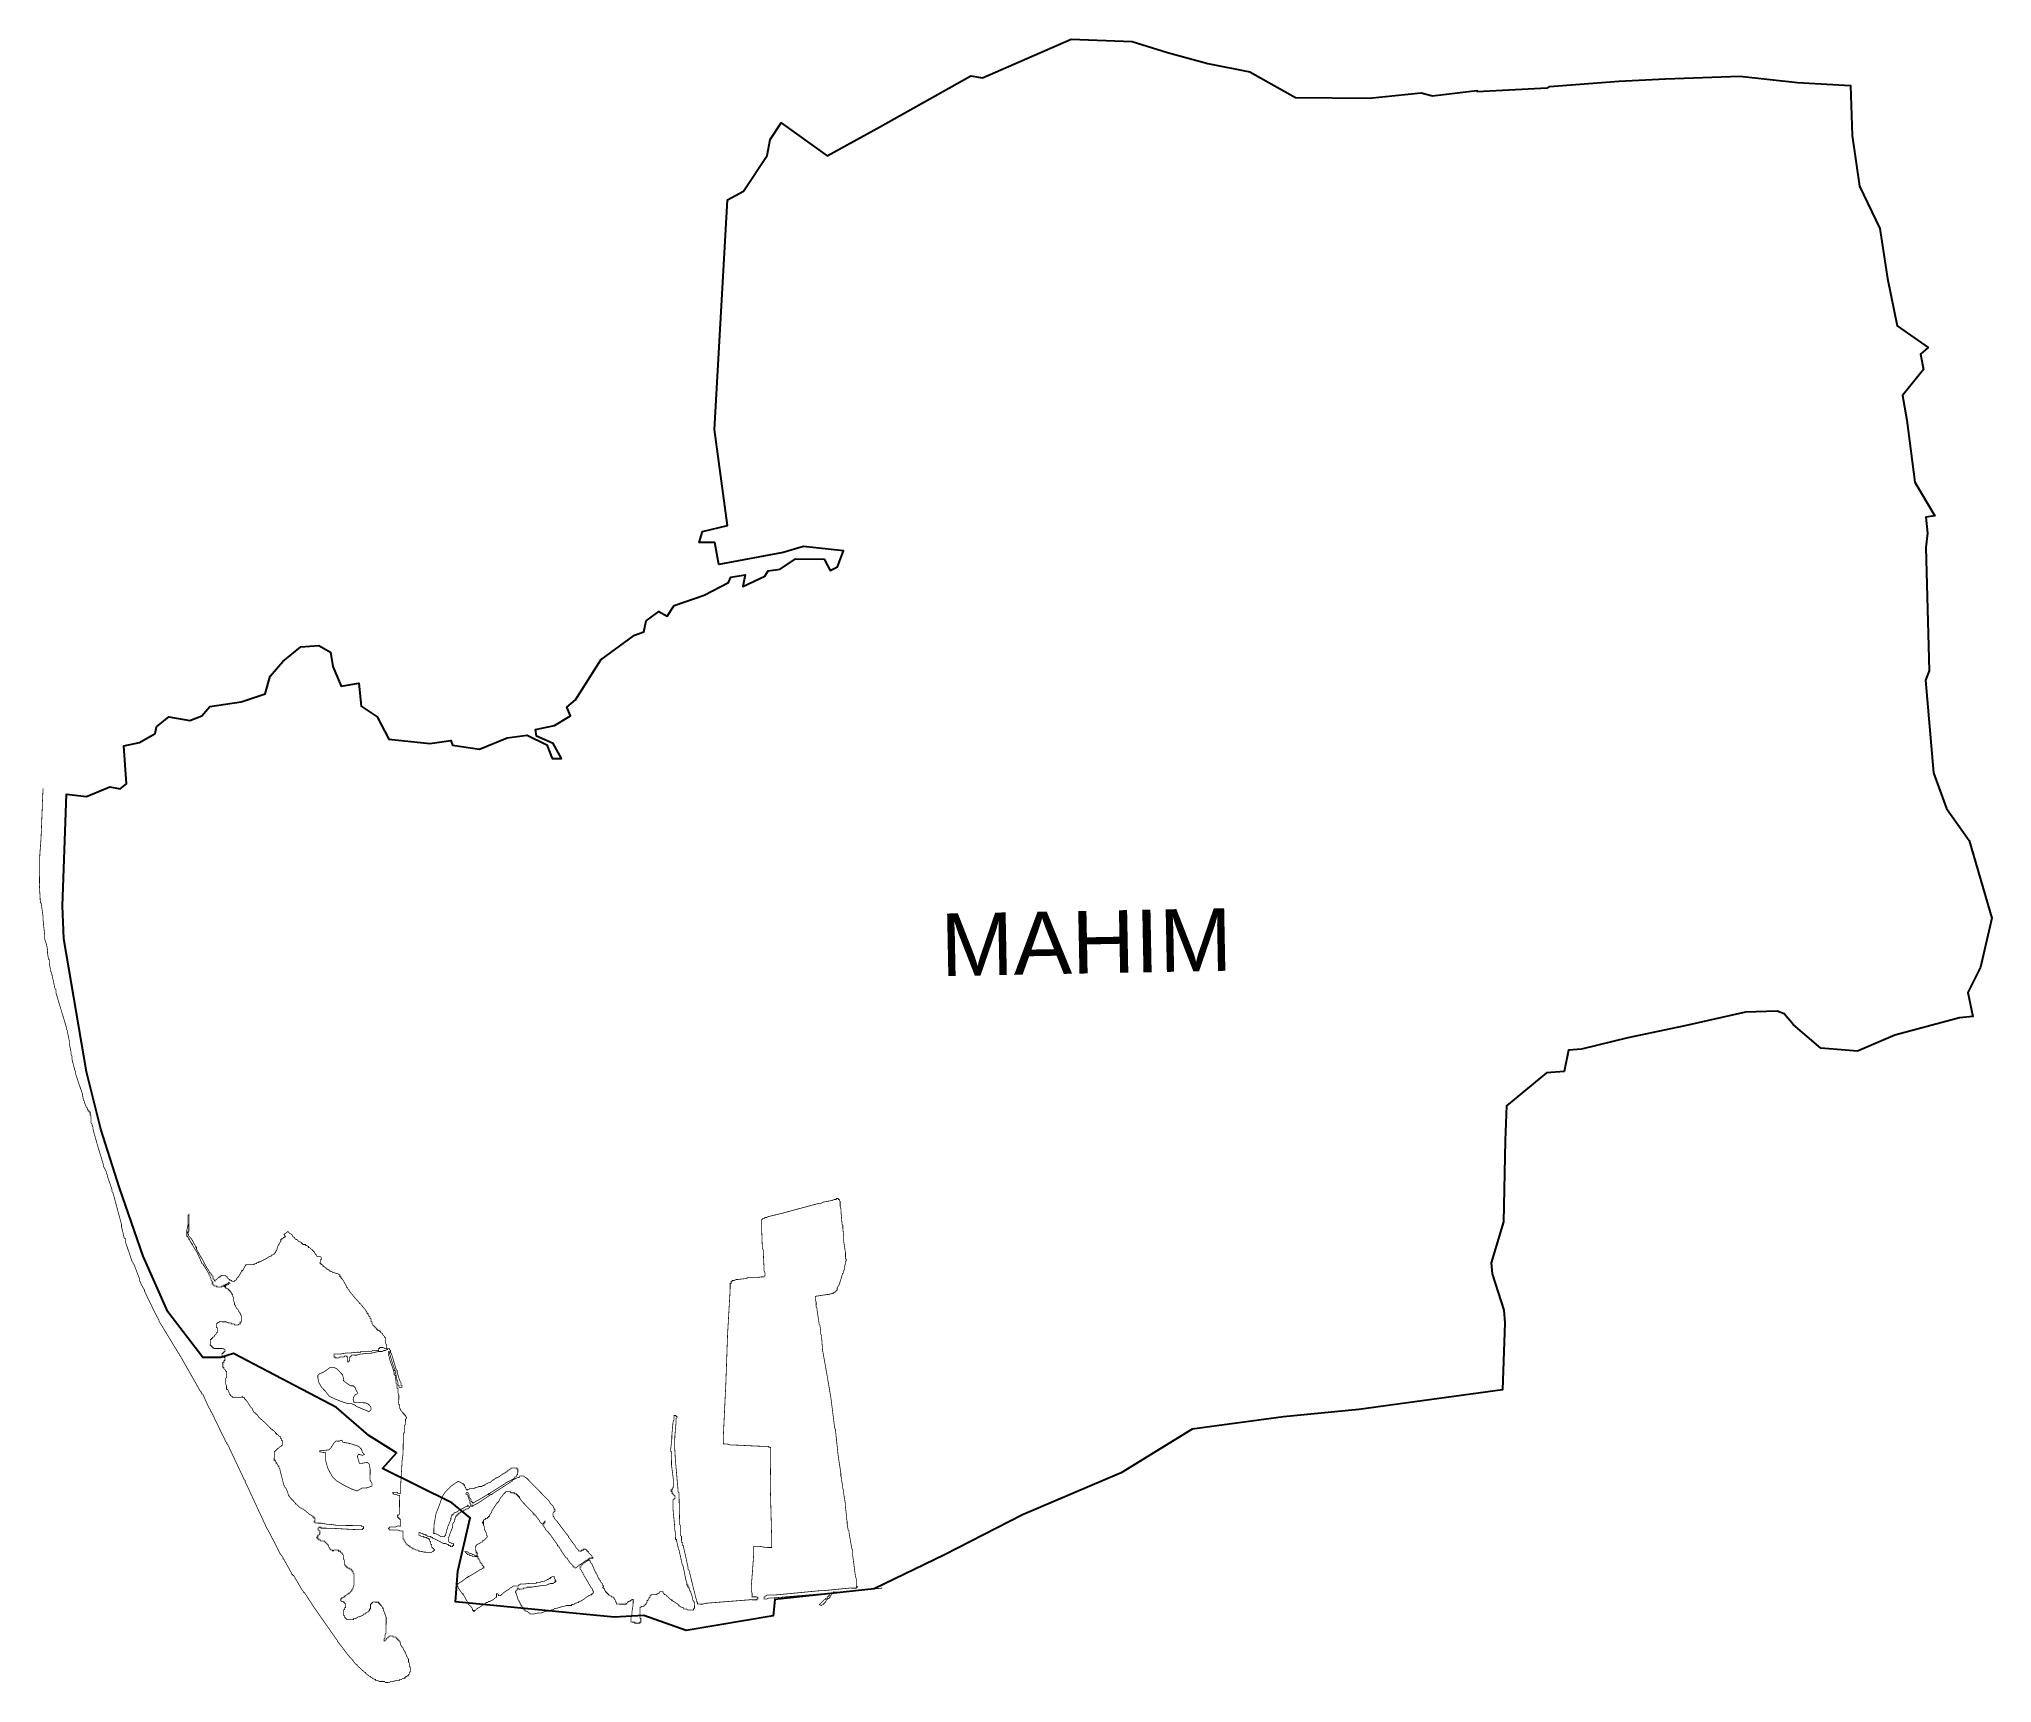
# Model space of a CAD drawing. Header units: metres. Extents: x 260026 to 267842, y 2171640 to 2178220.
import ezdxf

# ---------------------------------------------------------------- set-up
doc = ezdxf.new("R2010")
doc.units = ezdxf.units.M
for name, color, linetype in [('HIGH TIDE LINE', 6, 'Continuous'), ('village', 3, 'Continuous'), ('VILLAGE NAME', 250, 'Continuous')]:
    doc.layers.add(name, color=color, linetype=linetype)
doc.styles.get("Standard").update_dxf_attribs({"font": 'simplex.shx'})

msp = doc.modelspace()

# ---------------------------------------------------------------- texts
at = {"layer": 'VILLAGE NAME', "insert": (263631.4, 2174719.3), "char_height": 250.513, "attachment_point": 1, "rotation": 1.10283}
msp.add_mtext_dynamic_manual_height_columns('{\\fArial|b0|i0|c0|p34;MAHIM}', width=1674.558, gutter_width=1252.6, heights=[0], dxfattribs=at)

# ---------------------------------------------------------------- linework, layer by layer
at = {"layer": 'HIGH TIDE LINE', "lineweight": 35, "const_width": 3}
msp.add_lwpolyline([(260041.9, 2175220.5), (260039.3, 2175169.1), (260039.2, 2175165.1), (260039.2, 2175161.1), (260033.5, 2175018.4), (260028.7, 2174955), (260027.9, 2174887.6), (260027.7, 2174871.7), (260027.6, 2174863.8), (260027.5, 2174859.8), (260027.5, 2174855.9), (260027.2, 2174832.1), (260030.4, 2174772.5), (260030.4, 2174768.6), (260030.3, 2174764.6), (260034.3, 2174760.6), (260041.6, 2174708.9), (260041.5, 2174705), (260041.5, 2174701), (260041.4, 2174697), (260048.5, 2174629.5), (260048.5, 2174625.5), (260048.4, 2174621.6), (260048.4, 2174617.6), (260056, 2174593.7), (260059.7, 2174573.8), (260059.7, 2174569.9), (260059.6, 2174565.9), (260059.6, 2174561.9), (260063.3, 2174538.1), (260067.2, 2174534.1), (260067.1, 2174530.1), (260067.1, 2174526.1), (260067, 2174522.2), (260067, 2174518.2), (260070.7, 2174498.3), (260070.7, 2174494.4), (260070.6, 2174490.4), (260074.5, 2174486.4), (260078.3, 2174470.5), (260089.6, 2174418.8), (260093.5, 2174414.8), (260093.4, 2174410.8), (260093.3, 2174402.9), (260135.3, 2174263.5), (260135.2, 2174259.6), (260135.2, 2174255.6), (260139.1, 2174251.6), (260139, 2174247.6), (260146.5, 2174211.8), (260146.5, 2174207.9), (260146.4, 2174199.9), (260153.9, 2174164.1), (260153.8, 2174156.2), (260157.6, 2174148.2), (260157.6, 2174144.2), (260157.5, 2174140.3), (260157.5, 2174136.3), (260168.9, 2174092.5), (260172.7, 2174084.6), (260172.7, 2174080.6), (260172.6, 2174076.6), (260199.4, 2173997), (260203.1, 2173973.1), (260207, 2173969.1), (260207, 2173965.1), (260214.7, 2173945.2), (260218.6, 2173941.2), (260218.5, 2173937.2), (260222.4, 2173933.2), (260222.4, 2173929.3), (260226.4, 2173929.2), (260226.3, 2173925.2), (260230.3, 2173925.2), (260230.2, 2173921.2), (260230.2, 2173917.3), (260230.1, 2173913.3), (260234, 2173909.3), (260234, 2173905.3), (260233.9, 2173901.4), (260233.9, 2173897.4), (260233.8, 2173893.4), (260233.8, 2173889.5), (260233.8, 2173885.5), (260233.7, 2173881.5), (260237.6, 2173877.5), (260237.6, 2173873.5), (260241.4, 2173865.6), (260241.3, 2173857.6), (260260.3, 2173790), (260283.2, 2173714.3), (260283.2, 2173710.4), (260283.1, 2173706.4), (260287, 2173702.4), (260294.8, 2173686.4), (260294.7, 2173682.4), (260294.7, 2173678.5), (260298.6, 2173674.5), (260298.5, 2173670.5), (260317.7, 2173614.7), (260317.6, 2173610.8), (260317.6, 2173606.8), (260321.5, 2173602.8), (260355.6, 2173475.4), (260355.6, 2173471.5), (260355.5, 2173467.5), (260366.9, 2173419.8), (260370.8, 2173419.7), (260370.8, 2173415.8), (260370.7, 2173411.8), (260370.7, 2173407.8), (260397.5, 2173328.2), (260401.4, 2173324.1), (260401.3, 2173320.2), (260405.3, 2173316.2), (260428.3, 2173256.4), (260428.3, 2173252.4), (260428.2, 2173248.5), (260432.1, 2173244.4), (260432.1, 2173240.5), (260447.6, 2173212.5), (260447.6, 2173208.6), (260497.8, 2173104.8), (260501.8, 2173100.8), (260501.7, 2173096.8), (260505.6, 2173092.8), (260505.6, 2173088.8), (260583.3, 2172961), (260587.3, 2172956.9), (260587.2, 2172953), (260591.1, 2172949), (260672.6, 2172805.2), (260676.6, 2172805.1), (260676.6, 2172801.2), (260676.5, 2172797.2), (260680.5, 2172797.1), (260707.5, 2172737.3), (260711.4, 2172733.3), (260711.4, 2172729.3), (260715.3, 2172725.3), (260773.3, 2172605.6), (260777.2, 2172601.6), (260777.2, 2172597.6), (260781.1, 2172593.6), (260846.8, 2172454), (260850.7, 2172450), (260850.7, 2172446), (260939.6, 2172254.5), (260943.5, 2172250.5), (260943.4, 2172246.5), (260947.3, 2172242.5), (260986.1, 2172166.7), (260989.9, 2172158.7), (261001.6, 2172142.7), (261001.6, 2172138.7), (261005.5, 2172134.7), (261036.6, 2172078.8), (261036.5, 2172074.8), (261040.5, 2172074.8), (261040.4, 2172070.8), (261044.4, 2172070.8), (261079.4, 2172010.8), (261083.3, 2172006.8), (261083.2, 2172002.9), (261087.2, 2172002.8), (261126.1, 2171942.8), (261215.8, 2171814.8), (261219.7, 2171810.8), (261219.6, 2171806.8), (261223.5, 2171802.8), (261266.5, 2171746.8), (261270.4, 2171742.7), (261274.3, 2171738.7), (261278.2, 2171734.7), (261289.9, 2171718.7), (261293.9, 2171714.7), (261297.8, 2171714.6), (261297.8, 2171710.7), (261329.2, 2171682.5), (261333.1, 2171682.5), (261333.1, 2171678.5), (261348.8, 2171666.4), (261352.8, 2171666.4), (261352.7, 2171662.4), (261356.7, 2171662.4), (261360.6, 2171658.3), (261368.5, 2171654.3), (261372.4, 2171654.2), (261372.4, 2171650.3), (261376.4, 2171650.2), (261380.3, 2171650.2), (261388.2, 2171646.1), (261392.2, 2171646.1), (261396.1, 2171646), (261400.1, 2171646), (261404.1, 2171645.9), (261408, 2171645.9), (261411.9, 2171641.9), (261415.9, 2171641.8), (261419.9, 2171641.8), (261427.8, 2171641.7), (261431.8, 2171645.6), (261435.8, 2171645.5), (261439.8, 2171645.5), (261443.7, 2171645.4), (261451.7, 2171649.3), (261463.6, 2171649.2), (261467.6, 2171649.1), (261467.6, 2171653.1), (261471.6, 2171653), (261475.5, 2171653), (261479.6, 2171656.9), (261483.5, 2171656.8), (261487.5, 2171656.8), (261487.5, 2171660.8), (261491.5, 2171660.7), (261491.5, 2171664.7), (261495.5, 2171664.6), (261499.5, 2171668.5), (261503.5, 2171668.5), (261503.5, 2171672.5), (261507.6, 2171676.4), (261507.6, 2171680.3), (261507.6, 2171684.3), (261511.6, 2171684.3), (261511.7, 2171688.2), (261511.7, 2171692.2), (261511.8, 2171696.2), (261511.8, 2171700.1), (261511.9, 2171704.1), (261507.9, 2171704.1), (261507.9, 2171708.1), (261508, 2171712.1), (261508, 2171716), (261508.1, 2171720), (261504.2, 2171724), (261504.2, 2171728), (261504.3, 2171732), (261504.3, 2171735.9), (261496.5, 2171747.9), (261492.7, 2171759.9), (261492.8, 2171763.8), (261488.8, 2171763.9), (261488.8, 2171767.8), (261484.9, 2171771.9), (261481.1, 2171783.8), (261477.1, 2171783.9), (261477.2, 2171787.8), (261473.3, 2171791.8), (261469.5, 2171807.7), (261465.5, 2171807.8), (261465.6, 2171811.8), (261461.6, 2171811.8), (261461.7, 2171815.8), (261457.7, 2171815.8), (261457.7, 2171819.8), (261453.8, 2171819.8), (261453.8, 2171823.8), (261449.9, 2171823.9), (261441.9, 2171823.9), (261442, 2171827.9), (261438, 2171828), (261434.1, 2171828), (261430.1, 2171828.1), (261426.1, 2171828.1), (261426.1, 2171824.1), (261422.1, 2171824.2), (261422.1, 2171820.2), (261418.1, 2171820.3), (261414, 2171812.4), (261410.1, 2171812.4), (261410, 2171808.5), (261406.1, 2171808.5), (261406.1, 2171812.5), (261406.2, 2171816.5), (261410.2, 2171820.4), (261410.2, 2171824.3), (261410.3, 2171828.3), (261410.3, 2171832.3), (261414.4, 2171840.2), (261414.4, 2171844.1), (261414.5, 2171848.1), (261414.5, 2171852), (261414.6, 2171856), (261414.6, 2171860), (261414.8, 2171875.8), (261415, 2171887.7), (261415, 2171891.7), (261415.1, 2171895.7), (261415.1, 2171899.6), (261415.1, 2171903.6), (261411.3, 2171911.6), (261411.3, 2171915.6), (261407.4, 2171919.6), (261407.5, 2171923.5), (261403.6, 2171931.5), (261403.6, 2171935.5), (261403.7, 2171939.4), (261399.7, 2171939.5), (261399.8, 2171943.5), (261395.9, 2171947.5), (261395.9, 2171951.4), (261391.9, 2171951.5), (261392, 2171955.5), (261388, 2171955.5), (261388.1, 2171959.5), (261384.1, 2171959.5), (261384.2, 2171963.5), (261380.2, 2171963.5), (261376.2, 2171963.6), (261372.3, 2171963.6), (261368.3, 2171963.7), (261364.3, 2171963.7), (261360.4, 2171963.8), (261360.3, 2171959.8), (261356.3, 2171959.9), (261356.3, 2171955.9), (261352.3, 2171955.9), (261352.3, 2171952), (261352.2, 2171948), (261352.2, 2171944), (261352.1, 2171940.1), (261352.1, 2171936.1), (261348.1, 2171936.2), (261348.1, 2171932.2), (261348, 2171928.2), (261344.1, 2171928.3), (261344, 2171924.3), (261340, 2171924.4), (261336, 2171920.4), (261332.1, 2171920.5), (261332, 2171916.5), (261328.1, 2171916.6), (261324.1, 2171916.6), (261324, 2171912.7), (261308.1, 2171904.9), (261304.1, 2171905), (261292.1, 2171897.2), (261288.2, 2171897.2), (261284.2, 2171897.3), (261284.1, 2171893.3), (261280.2, 2171893.4), (261276.2, 2171893.4), (261272.2, 2171893.5), (261268.3, 2171893.5), (261264.3, 2171893.6), (261260.4, 2171893.6), (261256.4, 2171893.6), (261256.4, 2171897.6), (261252.5, 2171897.7), (261252.5, 2171901.6), (261248.6, 2171901.7), (261248.6, 2171905.6), (261248.7, 2171909.6), (261244.7, 2171909.7), (261244.7, 2171913.6), (261244.8, 2171917.6), (261244.8, 2171921.6), (261244.9, 2171925.5), (261244.9, 2171929.5), (261245, 2171933.5), (261248.9, 2171933.4), (261249, 2171937.4), (261249, 2171941.3), (261253, 2171941.3), (261253.1, 2171945.3), (261253.1, 2171949.2), (261253.2, 2171953.2), (261253.2, 2171957.2), (261249.2, 2171957.2), (261249.3, 2171961.2), (261245.3, 2171961.2), (261245.4, 2171965.2), (261241.4, 2171965.2), (261237.4, 2171965.3), (261233.5, 2171969.3), (261233.6, 2171973.3), (261233.6, 2171977.2), (261237.6, 2171977.2), (261237.6, 2171981.1), (261241.6, 2171981.1), (261245.6, 2171985), (261249.6, 2171985), (261249.6, 2171988.9), (261257.6, 2171992.8), (261261.6, 2171996.7), (261265.6, 2171996.7), (261265.6, 2172000.6), (261269.6, 2172000.6), (261273.6, 2172004.5), (261273.7, 2172008.5), (261277.6, 2172008.4), (261277.7, 2172012.4), (261277.7, 2172016.4), (261281.7, 2172016.3), (261281.7, 2172020.3), (261285.8, 2172032.1), (261285.9, 2172036.1), (261285.9, 2172040.1), (261286, 2172044), (261286, 2172048), (261286.1, 2172051.9), (261286.1, 2172055.9), (261286.2, 2172059.9), (261286.2, 2172063.8), (261286.3, 2172067.8), (261286.3, 2172071.8), (261286.4, 2172075.7), (261282.5, 2172079.8), (261282.5, 2172083.7), (261282.6, 2172087.7), (261278.6, 2172087.7), (261278.6, 2172091.7), (261274.7, 2172091.8), (261274.7, 2172095.7), (261270.8, 2172095.8), (261266.8, 2172095.8), (261266.8, 2172099.8), (261262.9, 2172099.8), (261258.9, 2172099.9), (261259, 2172103.8), (261255, 2172103.9), (261255, 2172107.9), (261251.1, 2172107.9), (261251.1, 2172111.9), (261247.2, 2172111.9), (261247.2, 2172115.9), (261247.3, 2172119.9), (261247.3, 2172123.8), (261247.4, 2172127.8), (261247.4, 2172131.8), (261243.5, 2172135.8), (261243.5, 2172139.7), (261243.6, 2172143.7), (261243.6, 2172147.7), (261243.7, 2172151.6), (261239.8, 2172155.6), (261239.8, 2172159.6), (261235.8, 2172159.7), (261231.9, 2172163.7), (261232, 2172167.6), (261228, 2172167.7), (261224, 2172167.7), (261224.1, 2172171.7), (261220.1, 2172171.8), (261216.2, 2172171.8), (261212.2, 2172171.9), (261208.2, 2172171.9), (261204.3, 2172171.9), (261204.2, 2172168), (261200.3, 2172168), (261200.3, 2172172), (261196.3, 2172172), (261192.4, 2172172.1), (261192.4, 2172176.1), (261188.5, 2172176.1), (261188.5, 2172180.1), (261184.6, 2172184.1), (261184.6, 2172188.1), (261184.7, 2172192), (261180.7, 2172192.1), (261180.8, 2172196), (261176.8, 2172196.1), (261176.9, 2172200.1), (261172.9, 2172200.1), (261172.9, 2172204.1), (261169, 2172204.1), (261169, 2172208.1), (261165.1, 2172208.1), (261161.1, 2172208.2), (261153.2, 2172208.3), (261153.2, 2172212.2), (261149.2, 2172212.3), (261145.3, 2172212.3), (261145.3, 2172216.3), (261141.4, 2172216.4), (261141.4, 2172220.3), (261137.4, 2172220.4), (261137.5, 2172224.3), (261141.5, 2172224.3), (261141.5, 2172228.2), (261141.6, 2172232.2), (261145.5, 2172232.2), (261149.5, 2172236.1), (261149.6, 2172240), (261149.6, 2172244), (261149.7, 2172248), (261145.7, 2172248), (261145.8, 2172252), (261141.8, 2172252), (261141.8, 2172256), (261141.9, 2172260), (261145.9, 2172259.9), (261145.9, 2172263.9), (261149.9, 2172263.8), (261153.8, 2172263.8), (261153.8, 2172259.8), (261165.7, 2172259.7), (261169.7, 2172259.6), (261173.6, 2172259.6), (261177.6, 2172259.5), (261181.5, 2172259.5), (261197.4, 2172259.3), (261284.6, 2172254.3), (261288.6, 2172254.2), (261300.5, 2172254.1), (261312.4, 2172253.9), (261316.3, 2172253.9), (261320.3, 2172253.8), (261320.3, 2172257.8), (261324.3, 2172257.7), (261324.3, 2172261.7), (261324.4, 2172265.7), (261320.4, 2172265.7), (261316.5, 2172265.8), (261316.5, 2172269.7), (261312.5, 2172269.8), (261308.6, 2172269.8), (261296.7, 2172270), (261249.1, 2172270.6), (261245.1, 2172270.6), (261225.3, 2172270.9), (261221.3, 2172270.9), (261217.4, 2172271), (261189.7, 2172275.3), (261185.7, 2172275.3), (261181.7, 2172275.4), (261177.8, 2172275.4), (261154, 2172279.7), (261146.1, 2172279.8), (261138.2, 2172279.9), (261134.2, 2172279.9), (261130.2, 2172280), (261130.3, 2172283.9), (261126.3, 2172284), (261126.4, 2172287.9), (261130.3, 2172287.9), (261130.4, 2172291.9), (261130.4, 2172295.8), (261130.5, 2172299.8), (261126.5, 2172299.8), (261126.6, 2172303.8), (261122.6, 2172303.8), (261122.6, 2172307.8), (261118.7, 2172307.9), (261114.8, 2172311.9), (261106.9, 2172315.9), (261083.3, 2172336.1), (261079.4, 2172336.1), (261075.5, 2172340.1), (261071.5, 2172340.2), (261059.7, 2172352.2), (261055.8, 2172356.2), (261051.9, 2172356.3), (261051.9, 2172360.2), (261048, 2172364.3), (261040.2, 2172372.3), (261036.2, 2172376.3), (261032.3, 2172380.3), (261028.4, 2172384.3), (261028.5, 2172388.3), (261024.5, 2172388.3), (261020.7, 2172404.3), (261013, 2172420.2), (261009.1, 2172424.2), (261009.1, 2172428.2), (261005.2, 2172432.2), (261001.4, 2172448.1), (260990.1, 2172491.9), (260990.1, 2172495.9), (260986.2, 2172499.9), (260986.2, 2172503.8), (260986.3, 2172507.8), (260982.3, 2172507.9), (260982.4, 2172511.8), (260978.5, 2172515.8), (260978.5, 2172519.8), (260974.5, 2172519.9), (260974.6, 2172523.8), (260970.7, 2172527.8), (260970.7, 2172531.8), (260966.8, 2172531.8), (260966.8, 2172535.8), (260966.8, 2172539.8), (260966.9, 2172543.7), (260966.9, 2172547.7), (260967, 2172551.7), (260967, 2172555.6), (260967.1, 2172559.6), (260967.1, 2172563.6), (260967.2, 2172567.5), (260971.2, 2172567.5), (260971.2, 2172571.5), (260975.2, 2172571.4), (260975.2, 2172575.4), (260979.2, 2172575.3), (260979.2, 2172579.3), (260983.2, 2172579.2), (260987.2, 2172583.2), (260991.2, 2172587.1), (260995.2, 2172587), (260995.2, 2172591), (260999.2, 2172590.9), (260999.3, 2172594.9), (260999.3, 2172598.9), (260999.3, 2172602.8), (260999.4, 2172606.8), (260999.4, 2172610.8), (260995.5, 2172610.8), (260995.5, 2172614.8), (260995.6, 2172618.8), (260991.6, 2172618.8), (260991.7, 2172622.8), (260991.7, 2172626.7), (260987.7, 2172626.8), (260983.8, 2172630.8), (260979.9, 2172634.8), (260975.9, 2172634.9), (260976, 2172638.8), (260972, 2172638.9), (260972.1, 2172642.8), (260964.2, 2172650.9), (260960.3, 2172650.9), (260960.3, 2172654.9), (260956.4, 2172654.9), (260936.8, 2172675), (260932.9, 2172679), (260928.9, 2172683), (260905.4, 2172703.2), (260897.6, 2172715.2), (260893.6, 2172715.2), (260893.7, 2172719.2), (260889.7, 2172719.2), (260889.8, 2172723.2), (260885.8, 2172723.2), (260878.1, 2172739.2), (260870.2, 2172747.2), (260858.6, 2172767.2), (260854.7, 2172771.2), (260850.8, 2172775.2), (260846.8, 2172779.2), (260846.9, 2172783.2), (260842.9, 2172783.3), (260839, 2172783.3), (260839, 2172787.3), (260835, 2172783.4), (260831, 2172783.4), (260827.1, 2172783.5), (260823.1, 2172783.5), (260819.1, 2172783.5), (260815.2, 2172783.6), (260811.2, 2172783.6), (260807.2, 2172783.7), (260803.3, 2172783.7), (260799.3, 2172783.8), (260799.3, 2172787.8), (260795.4, 2172787.8), (260791.5, 2172791.8), (260791.5, 2172795.8), (260787.5, 2172795.8), (260787.6, 2172799.8), (260783.7, 2172807.8), (260779.9, 2172815.8), (260775.9, 2172815.8), (260775.9, 2172819.8), (260776, 2172823.7), (260776, 2172827.7), (260772.2, 2172839.7), (260772.3, 2172843.6), (260772.3, 2172847.6), (260772.4, 2172851.6), (260772.4, 2172855.5), (260772.5, 2172859.5), (260776.5, 2172863.4), (260776.5, 2172867.4), (260776.6, 2172871.3), (260776.6, 2172875.3), (260776.7, 2172879.3), (260776.7, 2172883.2), (260776.8, 2172887.2), (260772.8, 2172887.2), (260772.9, 2172891.2), (260768.9, 2172895.2), (260765, 2172899.2), (260765.1, 2172903.2), (260761.1, 2172903.3), (260761.1, 2172907.2), (260761.2, 2172911.2), (260761.2, 2172915.2), (260761.3, 2172919.1), (260761.3, 2172923.1), (260765.3, 2172923), (260765.4, 2172927), (260765.4, 2172931), (260769.4, 2172930.9), (260769.4, 2172934.9), (260769.5, 2172938.9), (260769.5, 2172942.8), (260765.6, 2172942.9), (260765.6, 2172946.8), (260761.6, 2172946.9), (260757.7, 2172946.9), (260757.7, 2172950.9), (260757.8, 2172954.9), (260757.8, 2172958.8), (260761.8, 2172958.8), (260761.8, 2172962.7), (260765.8, 2172962.7), (260765.8, 2172966.7), (260769.8, 2172966.6), (260769.9, 2172970.6), (260769.9, 2172974.5), (260765.9, 2172974.6), (260766, 2172978.6), (260762, 2172978.6), (260758.1, 2172978.7), (260754.1, 2172978.7), (260750.1, 2172978.8), (260746.2, 2172978.8), (260742.2, 2172978.9), (260738.2, 2172978.9), (260734.3, 2172978.9), (260730.3, 2172979), (260726.3, 2172979), (260722.4, 2172979.1), (260722.4, 2172983.1), (260718.5, 2172983.1), (260718.5, 2172987.1), (260714.5, 2172987.1), (260714.6, 2172991.1), (260710.6, 2172991.1), (260710.7, 2172995.1), (260710.7, 2172999.1), (260710.8, 2173003), (260710.8, 2173007), (260710.9, 2173011), (260710.9, 2173014.9), (260714.9, 2173014.9), (260714.9, 2173018.9), (260718.9, 2173018.8), (260718.9, 2173022.8), (260726.9, 2173026.6), (260727, 2173030.6), (260731, 2173034.5), (260735, 2173038.4), (260735, 2173042.4), (260739, 2173042.4), (260739.1, 2173046.3), (260739.1, 2173050.3), (260739.2, 2173054.3), (260739.2, 2173058.2), (260739.2, 2173062.2), (260735.3, 2173062.2), (260735.3, 2173066.2), (260735.4, 2173070.2), (260735.4, 2173074.1), (260735.5, 2173078.1), (260739.4, 2173078.1), (260739.5, 2173082), (260743.5, 2173082), (260747.5, 2173085.9), (260751.4, 2173085.8), (260755.4, 2173085.8), (260759.4, 2173085.7), (260763.3, 2173085.7), (260767.3, 2173085.6), (260771.3, 2173085.6), (260775.2, 2173085.5), (260783.1, 2173081.5), (260787.1, 2173081.4), (260791, 2173081.4), (260795, 2173081.3), (260795, 2173077.4), (260802.9, 2173077.3), (260806.9, 2173077.2), (260806.8, 2173073.3), (260810.8, 2173073.2), (260814.7, 2173073.2), (260818.7, 2173073.1), (260822.7, 2173073.1), (260826.7, 2173077), (260830.6, 2173076.9), (260830.7, 2173080.9), (260830.7, 2173084.9), (260834.7, 2173084.8), (260834.8, 2173088.8), (260834.8, 2173092.8), (260834.9, 2173096.7), (260834.9, 2173100.7), (260835, 2173104.6), (260835, 2173108.6), (260835, 2173112.6), (260831.1, 2173112.6), (260831.1, 2173116.6), (260831.2, 2173120.6), (260827.2, 2173120.6), (260827.3, 2173124.6), (260823.3, 2173128.6), (260823.4, 2173132.6), (260819.5, 2173136.6), (260815.6, 2173140.6), (260811.7, 2173148.6), (260811.7, 2173152.5), (260807.8, 2173152.6), (260807.8, 2173156.5), (260807.9, 2173160.5), (260804.1, 2173172.5), (260804.2, 2173180.4), (260804.2, 2173184.4), (260800.3, 2173188.4), (260800.3, 2173192.3), (260800.4, 2173196.3), (260796.4, 2173196.4), (260796.5, 2173200.3), (260792.5, 2173204.3), (260792.6, 2173208.3), (260788.6, 2173208.3), (260788.7, 2173212.3), (260784.7, 2173212.4), (260784.8, 2173216.3), (260780.8, 2173216.4), (260776.9, 2173220.4), (260772.9, 2173220.4), (260773, 2173224.4), (260769, 2173224.5), (260769, 2173228.4), (260773, 2173228.4), (260773.1, 2173232.3), (260777, 2173232.3), (260785, 2173236.2), (260785.1, 2173240.1), (260789, 2173240.1), (260785.1, 2173244.1), (260781.1, 2173240.2), (260777.1, 2173236.3), (260773.1, 2173236.3), (260769.1, 2173232.4), (260765.1, 2173232.4), (260765.1, 2173228.5), (260761.1, 2173228.5), (260757.1, 2173228.6), (260757.1, 2173224.6), (260753.1, 2173224.6), (260749.2, 2173224.7), (260745.2, 2173224.7), (260741.2, 2173224.8), (260737.3, 2173224.8), (260737.3, 2173228.8), (260729.4, 2173228.9), (260725.4, 2173229), (260725.5, 2173232.9), (260721.5, 2173233), (260721.6, 2173236.9), (260717.6, 2173237), (260717.6, 2173240.9), (260721.6, 2173240.9), (260721.7, 2173244.9), (260717.7, 2173244.9), (260717.7, 2173248.9), (260713.8, 2173252.9), (260713.9, 2173256.9), (260713.9, 2173260.8), (260710, 2173264.8), (260710.1, 2173268.8), (260710.1, 2173272.8), (260706.1, 2173272.8), (260706.2, 2173276.8), (260686.7, 2173308.8), (260682.8, 2173312.8), (260682.9, 2173316.7), (260678.9, 2173316.8), (260659.6, 2173360.7), (260640.2, 2173392.6), (260640.2, 2173396.6), (260636.3, 2173396.6), (260636.3, 2173400.6), (260632.4, 2173404.6), (260628.5, 2173412.6), (260628.6, 2173416.6), (260624.6, 2173416.6), (260624.7, 2173420.6), (260620.7, 2173424.6), (260620.8, 2173428.6), (260616.8, 2173428.6), (260616.9, 2173432.6), (260616.9, 2173436.5), (260617, 2173440.5), (260617, 2173444.5), (260617.1, 2173452.4), (260621.3, 2173468.2), (260621.3, 2173472.2), (260621.4, 2173476.2), (260621.6, 2173492), (260621.7, 2173503.9), (260621.8, 2173507.9), (260621.8, 2173511.8), (260625.8, 2173515.8), (260625.8, 2173511.8), (260625.7, 2173507.8), (260625.5, 2173492), (260625.2, 2173468.2), (260625.2, 2173464.2), (260625.1, 2173460.2), (260625.1, 2173456.3), (260625, 2173452.3), (260625, 2173448.3), (260624.9, 2173444.4), (260621, 2173444.4), (260620.9, 2173440.5), (260620.9, 2173436.5), (260624.9, 2173436.4), (260624.8, 2173432.5), (260624.8, 2173428.5), (260628.7, 2173424.5), (260632.6, 2173420.5), (260636.5, 2173416.5), (260652, 2173388.5), (260652, 2173384.5), (260655.9, 2173384.5), (260655.9, 2173380.5), (260655.8, 2173376.6), (260671.4, 2173348.6), (260671.3, 2173344.6), (260675.3, 2173344.6), (260675.2, 2173340.6), (260679.2, 2173336.6), (260690.8, 2173312.7), (260694.7, 2173308.7), (260694.6, 2173304.7), (260698.5, 2173300.7), (260710.2, 2173280.7), (260714.2, 2173280.7), (260714.1, 2173276.7), (260718, 2173272.7), (260718, 2173268.7), (260721.9, 2173268.7), (260721.9, 2173264.7), (260721.8, 2173260.7), (260721.8, 2173256.8), (260725.8, 2173256.7), (260725.7, 2173252.7), (260729.6, 2173248.7), (260729.7, 2173252.7), (260733.6, 2173252.7), (260745.7, 2173264.4), (260749.7, 2173264.4), (260749.7, 2173268.3), (260753.7, 2173268.3), (260757.7, 2173272.2), (260761.6, 2173272.1), (260765.6, 2173272.1), (260769.6, 2173272), (260773.5, 2173268), (260777.5, 2173268), (260777.4, 2173264), (260781.3, 2173260), (260785.2, 2173256), (260789.2, 2173255.9), (260789.2, 2173252), (260793.1, 2173251.9), (260797.1, 2173251.9), (260797, 2173247.9), (260801, 2173247.9), (260805, 2173247.8), (260808.9, 2173247.8), (260809, 2173251.7), (260813, 2173251.7), (260817, 2173255.6), (260817, 2173259.6), (260825, 2173267.4), (260833.2, 2173283.2), (260837.2, 2173287.1), (260837.2, 2173291.1), (260841.2, 2173291), (260845.3, 2173298.9), (260849.3, 2173306.8), (260853.3, 2173310.7), (260853.4, 2173314.7), (260857.4, 2173314.6), (260861.3, 2173314.6), (260865.3, 2173314.5), (260869.2, 2173314.5), (260873.2, 2173314.4), (260877.2, 2173314.4), (260881.1, 2173314.3), (260885.1, 2173314.3), (260889.1, 2173318.2), (260893.1, 2173318.1), (260897.1, 2173318.1), (260897.1, 2173322.1), (260901.1, 2173322), (260905, 2173322), (260905.1, 2173325.9), (260909, 2173325.9), (260933, 2173337.5), (260945, 2173345.3), (260953, 2173349.1), (260956.9, 2173349.1), (260957, 2173353.1), (260960.9, 2173353), (260965, 2173356.9), (260968.9, 2173356.9), (260969, 2173360.8), (260973, 2173364.8), (260973, 2173368.7), (260977, 2173368.7), (260977, 2173372.6), (260981.2, 2173388.5), (260985.2, 2173392.4), (260985.3, 2173396.3), (260993.3, 2173408.1), (260993.4, 2173412.1), (260993.4, 2173416.1), (260997.4, 2173416), (260997.4, 2173420), (261001.4, 2173419.9), (261005.4, 2173423.9), (261009.4, 2173423.8), (261009.4, 2173427.8), (261013.4, 2173427.7), (261009.4, 2173427.8), (261009.5, 2173431.7), (261005.6, 2173435.8), (261017.6, 2173443.5), (261021.6, 2173447.5), (261025.5, 2173443.4), (261029.4, 2173439.4), (261037.3, 2173435.4), (261041.2, 2173427.4), (261045.1, 2173423.4), (261049, 2173423.3), (261049, 2173419.4), (261052.9, 2173415.3), (261056.9, 2173415.3), (261064.7, 2173407.3), (261076.6, 2173403.2), (261076.5, 2173399.2), (261080.5, 2173399.1), (261080.4, 2173395.2), (261084.4, 2173395.1), (261088.4, 2173395.1), (261092.3, 2173395), (261092.3, 2173391.1), (261096.2, 2173391), (261104.1, 2173386.9), (261104.1, 2173383), (261108, 2173382.9), (261112, 2173378.9), (261115.9, 2173374.9), (261119.8, 2173374.9), (261119.8, 2173370.9), (261123.8, 2173370.8), (261123.7, 2173366.9), (261127.7, 2173366.8), (261127.6, 2173362.9), (261131.5, 2173358.8), (261131.5, 2173354.9), (261135.5, 2173354.8), (261135.4, 2173350.9), (261139.3, 2173346.9), (261143.3, 2173346.8), (261147.3, 2173346.8), (261151.2, 2173346.7), (261155.1, 2173342.7), (261155.1, 2173338.7), (261155, 2173334.8), (261151.1, 2173334.8), (261151, 2173330.8), (261151, 2173326.9), (261150.9, 2173322.9), (261150.9, 2173318.9), (261154.9, 2173318.9), (261154.8, 2173314.9), (261158.8, 2173314.9), (261162.7, 2173310.9), (261162.6, 2173306.9), (261166.6, 2173306.9), (261170.5, 2173302.8), (261174.5, 2173302.8), (261174.4, 2173298.8), (261178.4, 2173298.8), (261178.4, 2173294.8), (261182.3, 2173294.8), (261186.3, 2173294.7), (261186.2, 2173290.7), (261190.2, 2173290.7), (261190.2, 2173286.7), (261194.1, 2173286.7), (261198.1, 2173286.6), (261202, 2173282.6), (261206, 2173282.6), (261217.8, 2173278.5), (261221.8, 2173278.4), (261225.7, 2173274.4), (261229.7, 2173274.3), (261229.6, 2173270.4), (261229.6, 2173266.4), (261233.5, 2173266.4), (261233.5, 2173262.4), (261241.3, 2173254.4), (261256.8, 2173226.4), (261256.8, 2173222.5), (261260.8, 2173222.4), (261260.7, 2173218.4), (261264.6, 2173214.4), (261272.4, 2173202.4), (261299.8, 2173170.4), (261303.7, 2173166.3), (261307.6, 2173162.3), (261307.6, 2173158.4), (261311.5, 2173158.3), (261331.1, 2173134.3), (261338.8, 2173122.3), (261338.8, 2173118.3), (261342.8, 2173118.3), (261342.7, 2173114.3), (261346.6, 2173110.3), (261346.6, 2173106.3), (261350.5, 2173106.3), (261350.5, 2173102.3), (261350.4, 2173098.3), (261354.4, 2173098.3), (261354.4, 2173094.3), (261354.3, 2173090.4), (261354.3, 2173086.4), (261358.2, 2173086.3), (261358.2, 2173082.4), (261358.1, 2173078.4), (261362.1, 2173074.4), (261362, 2173070.4), (261366, 2173070.4), (261365.9, 2173066.4), (261369.9, 2173066.4), (261369.8, 2173062.4), (261373.8, 2173062.4), (261373.8, 2173058.4), (261377.7, 2173058.3), (261377.7, 2173054.4), (261381.6, 2173054.3), (261381.6, 2173050.4), (261385.6, 2173050.3), (261389.5, 2173050.3), (261389.5, 2173046.3), (261393.4, 2173046.2), (261393.4, 2173042.3), (261401.3, 2173038.2), (261401.2, 2173034.3), (261405.1, 2173030.2), (261409.1, 2173026.2), (261409, 2173022.3), (261413, 2173022.2), (261412.9, 2173018.2), (261412.9, 2173014.3), (261412.8, 2173010.3), (261412.8, 2173006.3), (261412.7, 2173002.4), (261412.7, 2172998.4), (261416.6, 2172994.4), (261416.6, 2172990.4), (261416.5, 2172986.5), (261416.5, 2172982.5), (261416.4, 2172978.5), (261412.4, 2172978.6), (261408.5, 2172978.6), (261404.6, 2172982.6), (261400.6, 2172982.7), (261396.6, 2172982.7), (261392.7, 2172982.8), (261388.7, 2172982.8), (261388.6, 2172978.9), (261384.7, 2172978.9), (261384.6, 2172975), (261384.6, 2172971), (261380.6, 2172971), (261376.7, 2172971.1), (261368.7, 2172971.2), (261364.8, 2172971.2), (261360.8, 2172971.3), (261356.8, 2172967.4), (261352.8, 2172967.4), (261340.9, 2172967.6), (261337, 2172967.6), (261333, 2172967.7), (261329, 2172967.7), (261325.1, 2172967.8), (261321.1, 2172967.8), (261317.1, 2172967.9), (261313.2, 2172967.9), (261313.1, 2172963.9), (261309.1, 2172964), (261305.2, 2172964), (261301.2, 2172964.1), (261265.5, 2172960.5), (261261.5, 2172960.6), (261257.5, 2172960.6), (261253.6, 2172960.7), (261233.7, 2172957), (261229.7, 2172957), (261225.8, 2172957.1), (261221.8, 2172957.1), (261217.8, 2172957.2), (261213.9, 2172957.2), (261209.9, 2172957.3), (261205.9, 2172957.3), (261205.9, 2172953.3), (261205.9, 2172949.4), (261205.8, 2172945.4), (261209.8, 2172945.4), (261209.7, 2172941.4), (261213.7, 2172941.4), (261217.7, 2172941.3), (261221.6, 2172941.3), (261225.6, 2172941.2), (261229.6, 2172945.1), (261233.6, 2172945.1), (261237.5, 2172945), (261245.5, 2172944.9), (261249.5, 2172948.8), (261253.4, 2172948.8), (261257.4, 2172948.7), (261257.4, 2172944.8), (261261.3, 2172944.7), (261261.3, 2172940.8), (261261.2, 2172936.8), (261261.2, 2172932.8), (261261.1, 2172928.9), (261261.1, 2172924.9), (261265, 2172924.9), (261265.1, 2172928.8), (261269.1, 2172928.8), (261269.1, 2172932.7), (261269.2, 2172936.7), (261269.2, 2172940.7), (261269.2, 2172944.6), (261273.2, 2172944.6), (261273.3, 2172948.6), (261277.2, 2172948.5), (261277.3, 2172952.5), (261281.2, 2172952.4), (261285.2, 2172952.4), (261289.2, 2172952.3), (261297.1, 2172952.2), (261309, 2172956), (261340.8, 2172959.6), (261344.8, 2172959.6), (261348.8, 2172959.5), (261352.7, 2172959.5), (261384.5, 2172967), (261392.5, 2172966.9), (261396.4, 2172966.9), (261400.4, 2172966.8), (261404.4, 2172970.7), (261408.4, 2172970.7), (261412.3, 2172970.7), (261416.4, 2172974.6), (261420.3, 2172974.5), (261420.4, 2172978.5), (261424.3, 2172978.4), (261428.3, 2172978.4), (261428.3, 2172974.4), (261432.2, 2172970.4), (261432.1, 2172962.5), (261436, 2172958.5), (261455, 2172894.8), (261459, 2172890.8), (261458.9, 2172886.8), (261458.9, 2172882.8), (261470.3, 2172847), (261474.2, 2172843), (261474.1, 2172835), (261474.1, 2172831.1), (261478.1, 2172831), (261478, 2172827.1), (261478, 2172823.1), (261474, 2172823.1), (261470, 2172823.2), (261466.1, 2172823.2), (261466.1, 2172827.2), (261466.2, 2172831.2), (261462.2, 2172831.2), (261462.3, 2172843.1), (261458.5, 2172851.1), (261451, 2172890.8), (261447.1, 2172890.9), (261447.1, 2172894.9), (261447.2, 2172898.8), (261431.9, 2172946.6), (261431.9, 2172950.6), (261428.1, 2172958.6), (261428.1, 2172962.5), (261428.2, 2172966.5), (261424.2, 2172966.5), (261424.1, 2172962.6), (261424.1, 2172958.6), (261424, 2172954.6), (261427.9, 2172942.7), (261427.8, 2172938.7), (261447, 2172883), (261446.9, 2172879), (261446.9, 2172875), (261450.8, 2172871), (261454.5, 2172847.2), (261454.4, 2172843.2), (261454.4, 2172839.2), (261458.3, 2172835.2), (261458.1, 2172819.4), (261462, 2172819.3), (261462, 2172815.3), (261462, 2172811.4), (261461.9, 2172807.4), (261461.9, 2172803.4), (261465.7, 2172791.5), (261465.6, 2172787.5), (261465.6, 2172783.6), (261465.5, 2172779.6), (261465.5, 2172775.6), (261465.4, 2172771.7), (261465.4, 2172767.7), (261465.3, 2172763.7), (261465.3, 2172759.8), (261465.2, 2172755.8), (261469.2, 2172751.8), (261469.1, 2172747.8), (261469.1, 2172743.9), (261469, 2172739.9), (261472.9, 2172735.9), (261472.9, 2172731.9), (261476.8, 2172727.9), (261480.7, 2172723.9), (261480.7, 2172719.9), (261484.6, 2172719.9), (261484.6, 2172715.9), (261488.5, 2172715.9), (261488.5, 2172711.9), (261492.5, 2172711.8), (261492.4, 2172707.9), (261496.3, 2172703.9), (261496.3, 2172699.9), (261492.3, 2172696), (261492.1, 2172684.1), (261492, 2172676.1), (261488, 2172668.3), (261487.9, 2172664.3), (261487.8, 2172656.4), (261487.7, 2172648.4), (261487.7, 2172644.5), (261487.6, 2172640.5), (261483.7, 2172640.6), (261483.6, 2172636.6), (261483.6, 2172632.6), (261482.8, 2172573.1), (261482.7, 2172565.2), (261482.6, 2172557.3), (261478.3, 2172525.6), (261478.2, 2172517.7), (261473.3, 2172438.4), (261473.2, 2172434.4), (261473.1, 2172426.5), (261473, 2172418.6), (261472.9, 2172406.7), (261472.8, 2172402.7), (261472.8, 2172398.7), (261468.8, 2172398.8), (261464.8, 2172398.8), (261460.9, 2172398.9), (261460.9, 2172402.8), (261457, 2172402.9), (261453, 2172402.9), (261449, 2172403), (261445.1, 2172403), (261441.1, 2172403.1), (261441, 2172399.1), (261445, 2172399.1), (261445, 2172395.1), (261448.9, 2172395), (261452.9, 2172395), (261456.9, 2172395), (261460.8, 2172390.9), (261464.7, 2172390.9), (261468.7, 2172390.8), (261468.7, 2172386.9), (261468.6, 2172382.9), (261468.5, 2172375), (261468.4, 2172367), (261467.9, 2172323.4), (261467.8, 2172319.5), (261467.8, 2172315.5), (261463.8, 2172311.6), (261459.8, 2172311.6), (261459.8, 2172307.7), (261459.7, 2172303.7), (261463.7, 2172303.6), (261463.6, 2172299.7), (261467.6, 2172299.6), (261467.5, 2172295.7), (261471.5, 2172295.6), (261471.5, 2172291.6), (261471.4, 2172283.7), (261471.3, 2172275.8), (261471.2, 2172271.8), (261471.2, 2172267.8), (261467.2, 2172267.9), (261463.2, 2172267.9), (261459.3, 2172268), (261451.3, 2172264.1), (261447.3, 2172264.2), (261443.4, 2172264.2), (261439.4, 2172264.3), (261435.4, 2172264.3), (261431.5, 2172264.4), (261427.5, 2172264.4), (261427.4, 2172260.4), (261423.5, 2172260.5), (261423.4, 2172256.5), (261427.4, 2172256.5), (261427.4, 2172252.5), (261431.3, 2172252.5), (261435.3, 2172252.4), (261443.2, 2172252.3), (261463, 2172252.1), (261470.9, 2172248), (261474.9, 2172248), (261478.9, 2172247.9), (261482.8, 2172247.9), (261482.8, 2172243.9), (261482.7, 2172239.9), (261482.7, 2172236), (261482.6, 2172232), (261482.6, 2172228), (261482.5, 2172224.1), (261482.5, 2172220.1), (261482.4, 2172216.1), (261486.4, 2172216.1), (261486.3, 2172212.1), (261486.3, 2172208.2), (261490.3, 2172208.1), (261490.2, 2172204.1), (261494.1, 2172200.1), (261494.1, 2172196.2), (261498, 2172196.1), (261498, 2172192.2), (261502, 2172192.1), (261505.9, 2172188.1), (261509.8, 2172188), (261509.8, 2172184.1), (261513.8, 2172184), (261517.7, 2172180), (261521.6, 2172180), (261521.6, 2172176), (261525.6, 2172176), (261529.5, 2172175.9), (261533.4, 2172171.9), (261537.4, 2172171.8), (261541.4, 2172171.8), (261545.3, 2172167.8), (261549.3, 2172167.7), (261569, 2172163.5), (261573, 2172163.5), (261577, 2172163.4), (261580.9, 2172163.4), (261584.9, 2172163.3), (261588.9, 2172163.3), (261592.8, 2172163.2), (261596.8, 2172163.2), (261600.8, 2172167.1), (261604.8, 2172167), (261604.8, 2172171), (261608.8, 2172171), (261608.8, 2172174.9), (261604.9, 2172175), (261604.9, 2172178.9), (261601, 2172179), (261601, 2172183), (261597, 2172183), (261597.1, 2172187), (261597.1, 2172190.9), (261597.2, 2172194.9), (261593.2, 2172195), (261593.3, 2172198.9), (261593.3, 2172202.9), (261593.4, 2172206.9), (261589.4, 2172206.9), (261589.4, 2172210.9), (261589.5, 2172214.8), (261585.5, 2172214.9), (261585.6, 2172218.8), (261581.6, 2172218.9), (261577.6, 2172218.9), (261577.7, 2172222.9), (261573.7, 2172223), (261569.8, 2172223), (261565.8, 2172223.1), (261565.8, 2172227), (261561.9, 2172227.1), (261557.9, 2172227.1), (261554, 2172227.2), (261550, 2172231.2), (261546.1, 2172231.2), (261546.1, 2172235.2), (261546.2, 2172239.2), (261546.2, 2172243.1), (261550.2, 2172243.1), (261554.1, 2172239.1), (261558.1, 2172239), (261562, 2172239), (261562, 2172235), (261565.9, 2172235), (261569.9, 2172234.9), (261573.9, 2172234.9), (261573.8, 2172230.9), (261577.8, 2172230.8), (261581.7, 2172226.8), (261585.7, 2172226.8), (261589.6, 2172226.7), (261593.6, 2172226.7), (261593.6, 2172222.7), (261597.5, 2172222.7), (261601.5, 2172222.6), (261601.4, 2172218.7), (261605.4, 2172218.6), (261644.8, 2172198.3), (261648.8, 2172198.2), (261652.7, 2172198.2), (261660.6, 2172194.1), (261664.6, 2172194.1), (261664.5, 2172190.1), (261668.5, 2172190.1), (261672.5, 2172190), (261672.4, 2172186.1), (261676.4, 2172186), (261680.4, 2172186), (261680.4, 2172189.9), (261684.4, 2172189.9), (261684.4, 2172193.8), (261684.5, 2172197.8), (261680.5, 2172197.9), (261676.5, 2172197.9), (261672.6, 2172201.9), (261668.7, 2172202), (261664.7, 2172206), (261664.8, 2172209.9), (261664.8, 2172213.9), (261664.9, 2172217.9), (261664.9, 2172221.8), (261669, 2172233.7), (261681.3, 2172265.3), (261681.4, 2172273.2), (261681.5, 2172277.2), (261689.5, 2172289), (261689.6, 2172292.9), (261689.6, 2172296.9), (261693.7, 2172304.8), (261693.8, 2172308.8), (261697.7, 2172308.7), (261697.8, 2172312.7), (261701.7, 2172312.6), (261701.8, 2172316.6), (261705.8, 2172316.5), (261705.8, 2172320.5), (261709.8, 2172320.5), (261713.8, 2172324.4), (261725.7, 2172328.2), (261725.8, 2172332.2), (261729.7, 2172332.1), (261733.8, 2172336), (261737.7, 2172336), (261745.7, 2172339.9), (261749.7, 2172343.8), (261741.9, 2172351.8), (261741.8, 2172347.8), (261737.9, 2172347.9), (261729.9, 2172344), (261717.9, 2172336.2), (261713.9, 2172336.3), (261697.9, 2172324.6), (261686, 2172320.8), (261685.9, 2172316.8), (261682, 2172316.8), (261681.9, 2172312.9), (261677.9, 2172312.9), (261677.9, 2172308.9), (261673.8, 2172301.1), (261673.7, 2172293.1), (261661.5, 2172265.5), (261661.4, 2172257.6), (261657.4, 2172253.7), (261657.3, 2172249.7), (261657.3, 2172245.7), (261653.2, 2172237.9), (261653.2, 2172233.9), (261653.1, 2172229.9), (261649.2, 2172230), (261649.1, 2172226), (261645.2, 2172226.1), (261641.2, 2172226.1), (261637.2, 2172226.1), (261633.3, 2172226.2), (261621.5, 2172234.3), (261609.6, 2172238.4), (261605.6, 2172238.4), (261605.7, 2172242.4), (261606, 2172270.2), (261614.5, 2172317.7), (261626.8, 2172349.2), (261635.1, 2172372.9), (261643.2, 2172392.7), (261651.3, 2172404.5), (261663.3, 2172416.2), (261675.4, 2172428), (261691.4, 2172439.7), (261703.4, 2172447.5), (261719.2, 2172439.3), (261723.1, 2172439.3), (261723.1, 2172435.3), (261727, 2172435.3), (261727, 2172431.3), (261730.9, 2172427.3), (261730.9, 2172423.3), (261734.8, 2172419.3), (261734.7, 2172415.4), (261738.7, 2172415.3), (261738.6, 2172411.3), (261742.7, 2172415.3), (261746.6, 2172415.2), (261750.6, 2172419.1), (261754.6, 2172419.1), (261758.6, 2172419), (261762.5, 2172419), (261766.5, 2172418.9), (261770.5, 2172418.9), (261770.5, 2172422.8), (261774.5, 2172422.8), (261778.4, 2172422.8), (261786.4, 2172426.6), (261798.3, 2172426.5), (261802.3, 2172430.4), (261806.3, 2172430.3), (261810.3, 2172434.3), (261826.3, 2172442), (261830.2, 2172441.9), (261838.3, 2172449.8), (261842.2, 2172449.7), (261842.3, 2172453.7), (261846.2, 2172453.7), (261850.3, 2172457.6), (261854.2, 2172457.5), (261854.3, 2172461.5), (261858.2, 2172461.4), (261866.2, 2172465.3), (261882.2, 2172477), (261890.2, 2172480.9), (261894.2, 2172484.8), (261898.2, 2172484.8), (261898.2, 2172488.7), (261902.2, 2172488.7), (261902.2, 2172492.6), (261906.2, 2172492.6), (261910.2, 2172496.5), (261914.2, 2172496.5), (261914.2, 2172500.4), (261918.2, 2172500.4), (261922.2, 2172500.3), (261926.1, 2172500.3), (261930.1, 2172500.2), (261934.1, 2172500.2), (261938, 2172500.1), (261938, 2172496.2), (261941.9, 2172496.1), (261941.9, 2172492.1), (261941.8, 2172488.2), (261941.8, 2172484.2), (261941.7, 2172480.3), (261941.7, 2172476.3), (261937.7, 2172472.4), (261937.6, 2172468.4), (261933.6, 2172464.5), (261929.7, 2172464.5), (261929.6, 2172460.6), (261917.6, 2172452.8), (261893.7, 2172441.2), (261889.7, 2172437.3), (261833.7, 2172402.2), (261829.7, 2172398.3), (261825.7, 2172398.4), (261825.7, 2172394.4), (261821.7, 2172394.5), (261781.8, 2172371.1), (261773.8, 2172367.3), (261769.8, 2172363.4), (261765.8, 2172363.4), (261761.8, 2172363.5), (261761.8, 2172359.5), (261757.9, 2172363.5), (261757.9, 2172367.5), (261754, 2172367.5), (261754.1, 2172375.4), (261750.1, 2172379.5), (261746.3, 2172387.4), (261746.3, 2172391.4), (261746.4, 2172395.4), (261742.5, 2172399.4), (261742.5, 2172403.4), (261738.5, 2172403.4), (261734.5, 2172399.5), (261734.5, 2172395.5), (261738.4, 2172395.5), (261742.4, 2172391.5), (261742.3, 2172387.5), (261750, 2172367.6), (261750, 2172363.6), (261749.9, 2172359.6), (261753.8, 2172355.6), (261753.8, 2172351.7), (261753.7, 2172347.7), (261757.7, 2172347.6), (261761.7, 2172347.6), (261761.7, 2172351.6), (261765.7, 2172351.5), (261773.6, 2172355.4), (261781.6, 2172359.2), (261833.6, 2172394.3), (261837.6, 2172394.3), (261841.6, 2172398.2), (261913.6, 2172444.9), (261917.6, 2172448.8), (261921.5, 2172448.8), (261921.6, 2172452.7), (261937.5, 2172460.5), (261949.5, 2172464.3), (261949.5, 2172468.3), (261953.5, 2172468.2), (261957.5, 2172468.2), (261961.4, 2172468.1), (261965.4, 2172468.1), (261969.3, 2172464), (261977.2, 2172460), (261981.1, 2172456), (261992.9, 2172443.9), (261996.8, 2172439.9), (262000.7, 2172435.9), (262028.1, 2172407.8), (262032, 2172403.8), (262035.9, 2172399.8), (262055.5, 2172379.7), (262059.4, 2172375.7), (262063.4, 2172371.7), (262067.3, 2172367.7), (262071.1, 2172359.7), (262079, 2172351.6), (262082.9, 2172347.6), (262086.8, 2172339.6), (262086.7, 2172335.7), (262090.7, 2172335.6), (262090.6, 2172331.7), (262090.6, 2172327.7), (262086.6, 2172327.7), (262086.6, 2172323.8), (262082.6, 2172319.9), (262082.5, 2172315.9), (262082.5, 2172311.9), (262082.4, 2172308), (262086.3, 2172304), (262090.2, 2172296), (262098, 2172287.9), (262137.1, 2172235.9), (262141, 2172231.9), (262144.9, 2172227.9), (262144.8, 2172223.9), (262172.2, 2172187.9), (262176, 2172179.9), (262179.9, 2172175.9), (262183.9, 2172171.9), (262183.8, 2172167.9), (262187.8, 2172167.8), (262191.7, 2172167.8), (262195.7, 2172167.7), (262195.8, 2172171.7), (262199.7, 2172171.7), (262203.7, 2172171.6), (262203.7, 2172175.6), (262207.7, 2172175.5), (262211.7, 2172175.5), (262215.6, 2172175.4), (262215.6, 2172171.5), (262219.5, 2172171.4), (262219.5, 2172167.5), (262223.5, 2172167.4), (262223.4, 2172163.4), (262231.3, 2172155.4), (262239.1, 2172147.4), (262239, 2172143.4), (262243, 2172143.4), (262243, 2172139.4), (262239, 2172139.5), (262235, 2172139.5), (262231.1, 2172139.6), (262227.1, 2172139.6), (262227, 2172135.6), (262223.1, 2172135.7), (262219.1, 2172131.8), (262211.1, 2172127.9), (262195.1, 2172116.2), (262187.1, 2172112.3), (262187, 2172108.4), (262183.1, 2172108.4), (262179.1, 2172104.5), (262175.1, 2172100.6), (262171.1, 2172100.6), (262171.1, 2172104.6), (262167.2, 2172104.6), (262163.2, 2172104.7), (262163.3, 2172108.6), (262159.3, 2172112.7), (262155.4, 2172116.7), (262151.5, 2172120.7), (262139.8, 2172136.7), (262139.9, 2172140.7), (262135.9, 2172140.7), (262132, 2172144.7), (262108.6, 2172180.7), (262104.7, 2172188.7), (262100.8, 2172188.7), (262100.8, 2172192.7), (262069.6, 2172236.7), (262065.7, 2172240.7), (262065.8, 2172244.7), (262061.8, 2172244.8), (262054, 2172252.8), (262050.1, 2172260.8), (262046.2, 2172264.8), (262046.2, 2172268.7), (262042.3, 2172268.8), (262042.3, 2172272.8), (262042.4, 2172276.7), (262046.3, 2172276.7), (262046.4, 2172280.6), (262050.3, 2172280.6), (262050.4, 2172284.6), (262050.4, 2172288.5), (262046.4, 2172284.6), (262046.4, 2172280.6), (262042.4, 2172280.7), (262042.4, 2172276.7), (262038.4, 2172276.8), (262034.5, 2172280.8), (262030.6, 2172284.8), (262026.7, 2172292.8), (262022.8, 2172296.8), (262011.1, 2172312.8), (262007.1, 2172312.9), (262007.2, 2172316.8), (262003.2, 2172316.9), (262003.2, 2172320.8), (261964.1, 2172361), (261960.2, 2172365), (261948.5, 2172381), (261948.5, 2172385), (261944.5, 2172385), (261944.6, 2172389), (261940.6, 2172389), (261940.7, 2172393), (261936.7, 2172393), (261936.8, 2172397), (261932.8, 2172397.1), (261928.8, 2172397.1), (261928.9, 2172401.1), (261924.9, 2172401.1), (261920.9, 2172401.2), (261917, 2172401.2), (261913, 2172401.3), (261913.1, 2172405.2), (261909.1, 2172405.3), (261905.1, 2172405.3), (261901.2, 2172405.4), (261897.2, 2172405.4), (261893.2, 2172405.5), (261893.2, 2172401.5), (261889.2, 2172401.6), (261889.2, 2172397.6), (261885.2, 2172397.6), (261881.1, 2172389.8), (261877.1, 2172385.8), (261873.1, 2172381.9), (261865, 2172366.2), (261861, 2172362.2), (261857, 2172358.3), (261836.8, 2172326.8), (261836.7, 2172322.9), (261832.7, 2172319), (261828.6, 2172311.1), (261828.6, 2172307.1), (261824.6, 2172307.2), (261824.6, 2172303.2), (261820.6, 2172303.2), (261820.6, 2172299.3), (261816.6, 2172299.3), (261812.6, 2172299.4), (261812.6, 2172295.4), (261808.6, 2172295.5), (261804.6, 2172291.5), (261804.5, 2172287.6), (261804.5, 2172283.6), (261800.5, 2172283.6), (261800.5, 2172279.7), (261804.4, 2172279.6), (261804.4, 2172275.7), (261804.4, 2172271.7), (261808.2, 2172263.7), (261808.2, 2172259.8), (261808.1, 2172255.8), (261812, 2172247.8), (261815.9, 2172239.8), (261815.8, 2172235.9), (261815.8, 2172231.9), (261819.7, 2172227.9), (261819.6, 2172223.9), (261815.6, 2172220), (261811.6, 2172216.1), (261807.6, 2172212.2), (261799.6, 2172208.3), (261799.6, 2172204.3), (261795.6, 2172204.4), (261791.6, 2172200.5), (261783.6, 2172196.6), (261775.6, 2172192.7), (261775.6, 2172188.8), (261771.6, 2172188.8), (261771.6, 2172184.8), (261771.5, 2172180.9), (261771.5, 2172176.9), (261771.4, 2172172.9), (261775.3, 2172168.9), (261775.3, 2172165), (261775.2, 2172161), (261779.2, 2172160.9), (261779.2, 2172157), (261779.1, 2172153), (261779.1, 2172149), (261779, 2172145.1), (261783, 2172145), (261782.9, 2172141.1), (261782.9, 2172137.1), (261786.8, 2172137.1), (261786.8, 2172133.1), (261790.7, 2172129.1), (261790.7, 2172125.1), (261790.6, 2172121.1), (261794.6, 2172121.1), (261794.5, 2172117.1), (261798.5, 2172117.1), (261798.4, 2172113.1), (261802.4, 2172109.1), (261806.3, 2172105.1), (261806.2, 2172101.1), (261802.3, 2172101.2), (261802.2, 2172097.2), (261798.2, 2172097.2), (261794.2, 2172093.3), (261790.3, 2172093.4), (261778.3, 2172085.6), (261746.3, 2172066.2), (261742.3, 2172066.2), (261742.3, 2172062.2), (261738.3, 2172062.3), (261718.3, 2172046.7), (261710.3, 2172042.8), (261706.3, 2172038.9), (261702.4, 2172038.9), (261702.3, 2172035), (261698.3, 2172035), (261698.3, 2172031), (261698.2, 2172027.1), (261702.2, 2172027), (261702.2, 2172023.1), (261709.9, 2172011.1), (261717.7, 2171999.1), (261721.7, 2171999), (261721.6, 2171995.1), (261725.6, 2171991), (261745, 2171955.1), (261748.9, 2171951.1), (261756.7, 2171943.1), (261760.6, 2171935.1), (261760.5, 2171931.1), (261764.5, 2171931.1), (261764.4, 2171927.1), (261768.4, 2171927.1), (261768.5, 2171931), (261772.4, 2171931), (261780.4, 2171938.8), (261788.4, 2171942.7), (261816.4, 2171962.2), (261820.4, 2171962.1), (261824.4, 2171966), (261828.4, 2171966), (261844.3, 2171973.7), (261852.4, 2171981.6), (261856.3, 2171981.5), (261856.4, 2171985.5), (261856.4, 2171989.4), (261856.5, 2171993.4), (261856.5, 2171997.4), (261860.5, 2171997.3), (261864.4, 2171993.3), (261864.4, 2171989.3), (261868.3, 2171989.3), (261872.3, 2171989.2), (261876.3, 2171993.2), (261880.3, 2171997.1), (261884.3, 2172001), (261908.3, 2172016.6), (261912.3, 2172020.5), (261920.3, 2172024.4), (261924.3, 2172028.3), (261928.3, 2172028.2), (261932.2, 2172028.2), (261936.2, 2172028.1), (261940.2, 2172028.1), (261944.1, 2172028), (261944.2, 2172032), (261948.2, 2172031.9), (261952.2, 2172035.9), (261956.1, 2172035.8), (261964.1, 2172035.7), (261991.9, 2172039.3), (261995.8, 2172039.3), (261999.8, 2172039.2), (262003.8, 2172039.2), (262007.7, 2172039.2), (262011.7, 2172039.1), (262015.7, 2172039.1), (262015.7, 2172043), (262019.7, 2172043), (262023.6, 2172042.9), (262027.6, 2172042.9), (262031.6, 2172042.8), (262035.6, 2172046.7), (262039.6, 2172046.7), (262043.5, 2172046.6), (262047.5, 2172046.6), (262051.5, 2172050.5), (262055.5, 2172050.5), (262059.5, 2172054.4), (262063.4, 2172054.3), (262067.5, 2172058.3), (262071.4, 2172058.2), (262071.5, 2172062.2), (262075.4, 2172062.1), (262079.5, 2172066), (262083.4, 2172066), (262087.4, 2172065.9), (262087.3, 2172062), (262091.2, 2172054), (262091.2, 2172050), (262095.1, 2172050), (262095.1, 2172046), (262091.1, 2172046.1), (262091.1, 2172042.1), (262087.1, 2172042.1), (262083.1, 2172038.2), (262071.2, 2172038.4), (262055.2, 2172030.6), (262051.3, 2172030.7), (262047.3, 2172030.7), (262043.3, 2172030.8), (261995.6, 2172023.4), (261991.7, 2172023.5), (261979.8, 2172023.6), (261975.8, 2172019.7), (261971.8, 2172019.8), (261967.8, 2172019.8), (261963.9, 2172019.9), (261963.8, 2172015.9), (261955.9, 2172016), (261951.9, 2172016), (261948, 2172016.1), (261947.9, 2172012.1), (261948, 2172016.1), (261944, 2172016.1), (261944, 2172020.1), (261940.1, 2172020.1), (261940, 2172016.2), (261940, 2172012.2), (261936, 2172012.3), (261936, 2172008.3), (261932, 2172008.3), (261932, 2172004.4), (261931.9, 2172000.4), (261935.9, 2172000.4), (261935.8, 2171996.4), (261943.5, 2171972.5), (261947.4, 2171968.5), (261947.3, 2171964.5), (261951.2, 2171960.5), (261951.2, 2171956.5), (261955.1, 2171952.5), (261955.1, 2171948.6), (261959, 2171948.5), (261959, 2171944.6), (261962.9, 2171940.5), (261962.9, 2171936.6), (261966.8, 2171936.5), (261966.8, 2171932.6), (261970.7, 2171932.5), (261970.7, 2171928.5), (261974.7, 2171928.5), (261982.5, 2171924.4), (261986.5, 2171920.4), (261990.4, 2171920.4), (261990.4, 2171916.4), (261994.3, 2171916.4), (261998.3, 2171916.3), (262002.3, 2171916.3), (262006.2, 2171916.2), (262022.1, 2171920), (262026.1, 2171919.9), (262030.1, 2171919.9), (262034, 2171919.8), (262054, 2171927.5), (262061.9, 2171927.4), (262085.8, 2171935.1), (262089.8, 2171939), (262093.8, 2171938.9), (262097.7, 2171938.9), (262121.6, 2171946.5), (262125.6, 2171946.5), (262137.5, 2171950.3), (262145.5, 2171950.2), (262149.4, 2171950.2), (262153.4, 2171950.1), (262157.4, 2171950.1), (262157.4, 2171954), (262161.4, 2171954), (262165.3, 2171953.9), (262169.3, 2171957.8), (262181.3, 2171961.7), (262185.3, 2171961.6), (262185.3, 2171965.6), (262189.3, 2171965.5), (262197.2, 2171969.4), (262209.2, 2171977.2), (262213.3, 2171981.1), (262225.2, 2171988.9), (262233.2, 2171992.8), (262237.2, 2171992.7), (262237.2, 2171996.7), (262241.2, 2171996.6), (262241.3, 2172000.6), (262245.2, 2172000.5), (262245.3, 2172004.5), (262245.3, 2172008.5), (262241.4, 2172008.5), (262241.4, 2172012.5), (262237.5, 2172020.5), (262233.6, 2172024.5), (262222, 2172044.5), (262210.3, 2172064.4), (262206.4, 2172068.5), (262206.4, 2172072.4), (262202.5, 2172076.4), (262202.6, 2172080.4), (262198.7, 2172084.4), (262194.8, 2172092.4), (262190.9, 2172096.4), (262190.9, 2172100.4), (262191, 2172104.3), (262194.9, 2172104.3), (262195, 2172108.3), (262195, 2172112.2), (262199, 2172112.2), (262203, 2172116.1), (262203.1, 2172120.1), (262207, 2172120), (262219, 2172127.8), (262223, 2172131.7), (262227, 2172131.7), (262231, 2172131.6), (262230.9, 2172127.7), (262234.8, 2172119.7), (262238.7, 2172115.7), (262250.3, 2172087.8), (262254.2, 2172083.7), (262254.1, 2172079.8), (262258, 2172075.8), (262265.7, 2172055.8), (262269.7, 2172055.8), (262269.6, 2172051.8), (262273.6, 2172047.8), (262273.5, 2172043.8), (262277.4, 2172039.8), (262281.3, 2172035.8), (262281.3, 2172031.8), (262285.2, 2172027.8), (262285.2, 2172023.9), (262281.2, 2172023.9), (262281.2, 2172019.9), (262285.1, 2172019.9), (262289, 2172015.9), (262289, 2172011.9), (262292.9, 2172007.9), (262292.9, 2172003.9), (262296.8, 2172003.9), (262296.8, 2171999.9), (262300.7, 2171999.9), (262300.7, 2171995.9), (262304.7, 2171995.9), (262304.6, 2171991.9), (262308.6, 2171991.8), (262312.5, 2171987.8), (262316.5, 2171987.8), (262316.4, 2171983.8), (262320.4, 2171983.8), (262324.3, 2171983.7), (262324.3, 2171979.7), (262328.2, 2171979.7), (262328.2, 2171975.7), (262332.1, 2171971.7), (262332.1, 2171967.8), (262332, 2171963.8), (262336, 2171963.7), (262335.9, 2171959.8), (262335.9, 2171955.8), (262339.9, 2171955.8), (262343.8, 2171955.7), (262351.8, 2171955.6), (262355.7, 2171955.6), (262359.7, 2171955.5), (262363.6, 2171955.5), (262367.6, 2171955.4), (262371.6, 2171955.4), (262375.5, 2171955.3), (262375.6, 2171959.3), (262379.6, 2171959.2), (262383.6, 2171963.2), (262383.6, 2171967.1), (262387.6, 2171967.1), (262391.5, 2171967), (262391.6, 2171971), (262395.6, 2171970.9), (262399.6, 2171974.9), (262403.5, 2171974.8), (262403.5, 2171970.8), (262403.4, 2171966.9), (262403.4, 2171962.9), (262403.3, 2171955), (262403.3, 2171951), (262399, 2171927.3), (262398.9, 2171919.3), (262398.8, 2171915.4), (262394.7, 2171903.5), (262394.7, 2171899.6), (262394.6, 2171891.6), (262394.5, 2171887.7), (262394.5, 2171883.7), (262398.5, 2171883.6), (262402.4, 2171883.6), (262406.4, 2171883.5), (262410.4, 2171883.5), (262410.3, 2171879.5), (262414.3, 2171879.5), (262418.2, 2171879.4), (262422.2, 2171879.4), (262426.2, 2171879.3), (262430.1, 2171879.3), (262430.2, 2171883.3), (262434.1, 2171883.2), (262434.2, 2171887.2), (262434.2, 2171891.1), (262434.3, 2171895.1), (262434.3, 2171899.1), (262430.4, 2171899.1), (262430.4, 2171903.1), (262430.5, 2171907), (262430.5, 2171911), (262430.6, 2171915), (262430.8, 2171930.8), (262430.8, 2171934.8), (262430.9, 2171938.8), (262430.9, 2171942.7), (262434.9, 2171942.7), (262434.9, 2171946.7), (262438.9, 2171946.6), (262442.9, 2171946.6), (262446.8, 2171946.5), (262446.9, 2171950.5), (262450.8, 2171950.4), (262450.9, 2171954.4), (262454.8, 2171954.3), (262454.9, 2171958.3), (262458.9, 2171962.2), (262459, 2171966.2), (262459, 2171970.2), (262463, 2171970.1), (262463, 2171974.1), (262467, 2171978), (262467.1, 2171982), (262471.1, 2171981.9), (262471.1, 2171985.9), (262471.1, 2171989.8), (262475.1, 2171989.8), (262475.2, 2171993.8), (262479.1, 2171993.7), (262483.1, 2171993.7), (262487.1, 2171993.6), (262491, 2171993.6), (262495, 2171993.5), (262499, 2171993.5), (262499, 2171997.4), (262503, 2171997.4), (262506.9, 2171997.3), (262507, 2172001.3), (262511, 2172005.2), (262515, 2172005.2), (262518.9, 2172005.1), (262522.9, 2172005.1), (262522.8, 2172001.1), (262530.7, 2171993.1), (262534.6, 2171993), (262538.6, 2171989), (262538.5, 2171985.1), (262542.5, 2171985), (262554.2, 2171973), (262558.2, 2171972.9), (262558.1, 2171969), (262562.1, 2171968.9), (262585.7, 2171952.7), (262585.7, 2171948.8), (262589.6, 2171948.7), (262593.5, 2171944.7), (262605.4, 2171940.6), (262605.3, 2171936.6), (262609.3, 2171936.6), (262613.3, 2171936.5), (262617.2, 2171936.5), (262621.2, 2171932.5), (262625.1, 2171932.4), (262629.1, 2171932.4), (262633, 2171932.3), (262637, 2171932.3), (262641, 2171932.2), (262644.9, 2171932.2), (262645, 2171936.2), (262649, 2171940.1), (262649.1, 2171944), (262649.1, 2171948), (262649.2, 2171952), (262649.2, 2171955.9), (262649.2, 2171959.9), (262649.3, 2171963.9), (262645.3, 2171963.9), (262645.4, 2171967.9), (262641.5, 2171971.9), (262641.5, 2171975.9), (262641.6, 2171979.8), (262633.9, 2172003.7), (262634, 2172007.7), (262630, 2172007.7), (262630.1, 2172011.7), (262630.1, 2172015.7), (262626.2, 2172019.7), (262626.2, 2172023.7), (262622.3, 2172023.7), (262622.3, 2172027.7), (262622.4, 2172031.6), (262618.4, 2172031.7), (262618.4, 2172035.6), (262618.5, 2172039.6), (262614.7, 2172051.6), (262603.5, 2172107.2), (262599.6, 2172115.2), (262588.3, 2172166.9), (262588.4, 2172170.9), (262584.5, 2172174.9), (262584.5, 2172178.9), (262577, 2172210.7), (262577, 2172214.6), (262573, 2172214.7), (262573.1, 2172218.7), (262573.1, 2172222.6), (262573.3, 2172238.5), (262569.6, 2172254.4), (262569.6, 2172258.4), (262569.7, 2172262.3), (262569.7, 2172266.3), (262562.7, 2172337.8), (262562.8, 2172349.7), (262562.9, 2172357.6), (262562.9, 2172361.6), (262563, 2172365.6), (262563, 2172369.5), (262563.1, 2172373.5), (262567.1, 2172373.4), (262567.1, 2172377.4), (262571.1, 2172377.4), (262571.1, 2172381.3), (262571.2, 2172385.3), (262571.2, 2172389.2), (262567.3, 2172389.3), (262567.3, 2172393.3), (262563.3, 2172393.3), (262563.4, 2172397.3), (262559.4, 2172397.3), (262559.5, 2172401.3), (262559.5, 2172405.3), (262555.6, 2172405.3), (262555.6, 2172409.3), (262555.6, 2172413.2), (262559.6, 2172413.2), (262559.7, 2172417.2), (262563.7, 2172421.1), (262563.7, 2172425), (262563.8, 2172429), (262563.8, 2172433), (262563.9, 2172436.9), (262564, 2172444.9), (262564.1, 2172456.8), (262556.9, 2172512.4), (262557, 2172520.3), (262557, 2172524.3), (262557.5, 2172563.9), (262553.6, 2172568), (262553.6, 2172571.9), (262553.7, 2172575.9), (262558.1, 2172615.5), (262558.2, 2172619.5), (262558.2, 2172623.4), (262558.3, 2172631.4), (262562.9, 2172682.9), (262567, 2172694.7), (262567.1, 2172702.7), (262567.2, 2172706.6), (262567.2, 2172710.6), (262571.2, 2172710.5), (262575.1, 2172710.5), (262575.1, 2172706.5), (262579.1, 2172706.5), (262579, 2172702.5), (262575, 2172698.6), (262575, 2172694.6), (262574.9, 2172690.7), (262574.8, 2172682.7), (262574.8, 2172678.8), (262570.2, 2172627.3), (262569.9, 2172607.4), (262569.9, 2172603.5), (262569.8, 2172599.5), (262569.8, 2172595.5), (262569.6, 2172579.7), (262572.9, 2172528.1), (262583.4, 2172408.9), (262583.3, 2172405), (262587.2, 2172401), (262587.2, 2172397), (262587.1, 2172393), (262589.6, 2172274), (262593.6, 2172270), (262593.5, 2172266), (262593.5, 2172262), (262593.1, 2172230.3), (262597, 2172226.3), (262596.9, 2172222.3), (262596.9, 2172218.4), (262596.8, 2172214.4), (262596.8, 2172210.4), (262596.7, 2172206.5), (262596.7, 2172202.5), (262600.7, 2172202.5), (262600.6, 2172198.5), (262600.6, 2172194.5), (262600.5, 2172190.6), (262604.5, 2172190.5), (262604.4, 2172186.5), (262608.2, 2172170.6), (262623.2, 2172103), (262623.2, 2172099.1), (262623.1, 2172095.1), (262627.1, 2172091.1), (262653.5, 2171983.7), (262657.3, 2171971.7), (262657.2, 2171963.8), (262661.2, 2171963.7), (262661.1, 2171959.8), (262661.1, 2171955.8), (262665.1, 2171955.7), (262669, 2171955.7), (262680.9, 2171955.5), (262696.8, 2171959.3), (262871.5, 2171973.1), (262883.4, 2171972.9), (262895.3, 2171972.8), (262899.3, 2171972.7), (262899.3, 2171976.7), (262903.3, 2171976.6), (262903.3, 2171980.6), (262899.4, 2171984.6), (262895.4, 2171984.7), (262891.5, 2171984.7), (262887.5, 2171984.8), (262883.5, 2171984.8), (262879.6, 2171984.9), (262879.6, 2171988.8), (262879.7, 2171992.8), (262879.7, 2171996.7), (262876, 2172012.7), (262876, 2172016.6), (262876.1, 2172024.6), (262880.8, 2172084), (262885.6, 2172151.4), (262885.7, 2172159.3), (262885.7, 2172163.3), (262885.8, 2172167.2), (262885.9, 2172175.2), (262885.9, 2172179.1), (262886, 2172183.1), (262886, 2172187.1), (262890, 2172187), (262894, 2172187), (262897.9, 2172186.9), (262905.8, 2172186.8), (262909.8, 2172186.8), (262933.6, 2172182.5), (262937.5, 2172182.5), (262945.5, 2172182.4), (262949.4, 2172182.3), (262953.4, 2172182.3), (262957.3, 2172182.2), (262957.4, 2172186.2), (262957.4, 2172190.2), (262957.5, 2172194.1), (262957.5, 2172198.1), (262957.7, 2172210), (262957.8, 2172221.9), (262952.4, 2172424.3), (262952.5, 2172432.2), (262952.6, 2172440.1), (262954, 2172555.1), (262954.1, 2172567), (262954.2, 2172575), (262954.3, 2172578.9), (262954.3, 2172582.9), (262950.4, 2172582.9), (262946.4, 2172583), (262946.4, 2172587), (262934.5, 2172587.1), (262918.7, 2172587.3), (262803.7, 2172592.7), (262799.8, 2172592.7), (262795.8, 2172592.8), (262791.8, 2172592.8), (262780, 2172596.9), (262772.1, 2172597), (262768.1, 2172597.1), (262764.1, 2172597.1), (262764.2, 2172601.1), (262764.2, 2172605), (262764.4, 2172616.9), (262764.6, 2172632.8), (262775.2, 2172854.8), (262775.3, 2172862.7), (262781.4, 2173037.2), (262791.5, 2173211.6), (262791.7, 2173227.5), (262791.8, 2173235.4), (262791.8, 2173239.4), (262795.8, 2173239.3), (262795.8, 2173243.3), (262795.9, 2173247.2), (262799.8, 2173247.2), (262799.9, 2173251.2), (262803.9, 2173251.1), (262807.8, 2173251.1), (262815.8, 2173254.9), (262819.8, 2173254.9), (262851.5, 2173258.5), (262855.5, 2173258.4), (262859.5, 2173258.4), (262859.5, 2173262.3), (262863.5, 2173262.3), (262899.2, 2173261.9), (262915.1, 2173265.6), (262919, 2173265.6), (262923, 2173265.5), (262927, 2173265.5), (262927, 2173269.4), (262931, 2173269.4), (262931, 2173273.4), (262931.1, 2173277.3), (262931.1, 2173281.3), (262927.3, 2173289.3), (262927.4, 2173297.2), (262924.2, 2173364.7), (262924.3, 2173372.6), (262920.5, 2173380.6), (262917.5, 2173463.9), (262917.6, 2173471.9), (262917.7, 2173479.8), (262917.8, 2173483.8), (262917.8, 2173487.7), (262917.8, 2173491.7), (262917.9, 2173495.7), (262921.9, 2173495.6), (262921.9, 2173499.6), (262925.9, 2173499.5), (262929.8, 2173499.5), (262929.9, 2173503.4), (262937.8, 2173503.3), (262945.8, 2173507.2), (262993.5, 2173518.5), (263148.7, 2173560.3), (263156.6, 2173560.2), (263160.7, 2173564.1), (263200.4, 2173571.5), (263208.4, 2173575.4), (263216.3, 2173575.3), (263216.4, 2173579.3), (263220.3, 2173579.2), (263224.3, 2173579.2), (263224.2, 2173575.2), (263228.2, 2173575.2), (263228.2, 2173571.2), (263232.1, 2173567.2), (263232, 2173563.2), (263232, 2173559.2), (263231.8, 2173547.3), (263235.7, 2173535.4), (263235.6, 2173531.4), (263235.6, 2173527.5), (263235.5, 2173523.5), (263239, 2173483.8), (263238.9, 2173475.9), (263242.8, 2173471.8), (263242.8, 2173467.9), (263242.7, 2173459.9), (263246.2, 2173424.2), (263246.1, 2173420.2), (263246.1, 2173416.3), (263246, 2173408.3), (263253.4, 2173360.6), (263253.3, 2173356.7), (263253.3, 2173352.7), (263253.2, 2173348.8), (263253.1, 2173340.8), (263253.1, 2173336.9), (263257, 2173336.8), (263257, 2173332.8), (263256.9, 2173328.9), (263253, 2173328.9), (263252.9, 2173325), (263252.8, 2173317), (263248.7, 2173305.2), (263248.7, 2173301.2), (263248.6, 2173297.2), (263248.6, 2173293.3), (263244.5, 2173289.4), (263244.5, 2173285.4), (263244.5, 2173281.4), (263240.4, 2173277.5), (263240.4, 2173273.5), (263228, 2173234), (263219.9, 2173222.2), (263219.9, 2173218.3), (263219.8, 2173214.3), (263219.8, 2173210.3), (263215.8, 2173210.4), (263215.8, 2173206.4), (263211.8, 2173206.5), (263211.8, 2173202.5), (263207.8, 2173202.5), (263203.8, 2173202.6), (263203.8, 2173198.6), (263199.8, 2173198.7), (263183.9, 2173194.9), (263179.9, 2173195), (263132.3, 2173187.6), (263132.1, 2173175.7), (263135.9, 2173163.8), (263135.8, 2173155.8), (263135.8, 2173151.9), (263135.7, 2173147.9), (263139.6, 2173139.9), (263139.6, 2173135.9), (263139.5, 2173132), (263146.9, 2173084.3), (263146.8, 2173080.3), (263146.8, 2173076.4), (263150.7, 2173072.3), (263154.3, 2173048.5), (263154.3, 2173044.5), (263154.3, 2173040.6), (263154.2, 2173036.6), (263158.1, 2173028.6), (263158, 2173024.7), (263158, 2173020.7), (263161.4, 2172973), (263179.9, 2172869.7), (263194.7, 2172782.2), (263209.2, 2172667), (263209.1, 2172663.1), (263213, 2172655.1), (263223.6, 2172551.8), (263234.6, 2172480.3), (263234.6, 2172476.3), (263234.5, 2172472.4), (263234.5, 2172468.4), (263238.4, 2172460.4), (263238.3, 2172456.5), (263238.3, 2172452.5), (263238.2, 2172448.5), (263241.9, 2172428.6), (263241.9, 2172424.7), (263241.8, 2172420.7), (263245.7, 2172408.8), (263245.6, 2172400.8), (263253, 2172357.1), (263252.9, 2172353.1), (263252.9, 2172349.2), (263252.8, 2172345.2), (263256.4, 2172317.4), (263256.4, 2172309.5), (263256.3, 2172305.5), (263260, 2172285.6), (263260, 2172281.7), (263259.9, 2172277.7), (263263.6, 2172253.8), (263267.5, 2172249.8), (263267.5, 2172245.9), (263267.4, 2172241.9), (263278.5, 2172178.3), (263282.4, 2172170.3), (263282.3, 2172158.4), (263282.2, 2172154.5), (263282.2, 2172150.5), (263293, 2172067.1), (263296.9, 2172055.1), (263296.7, 2172043.2), (263296.7, 2172039.2), (263296.6, 2172031.3), (263296.5, 2172027.3), (263300.5, 2172027.3), (263300.4, 2172023.3), (263296.5, 2172023.4), (263296.4, 2172019.4), (263292.5, 2172019.5), (263288.5, 2172019.5), (263280.6, 2172019.6), (263276.6, 2172019.7), (263268.7, 2172019.8), (263161.5, 2172009.2), (263153.5, 2172009.3), (263149.6, 2172009.3), (262966.9, 2171991.7), (262955, 2171991.9), (262947.1, 2171992), (262943.1, 2171992), (262939.2, 2171992.1), (262935.1, 2171988.1), (262931.2, 2171988.2), (262931.1, 2171984.2), (262927.2, 2171984.3), (262927.1, 2171980.3), (262927.1, 2171976.3), (262931, 2171976.3), (262935, 2171976.2), (262939, 2171976.2), (262946.9, 2171980.1), (262958.8, 2171979.9), (263161.3, 2171997.3), (263169.2, 2171997.2), (263177.2, 2171997.1), (263181.1, 2171997), (263185.1, 2171997), (263189.1, 2171996.9), (263189, 2171993), (263189, 2171989), (263185, 2171989), (263185, 2171985.1), (263181, 2171985.1), (263180.9, 2171981.2), (263173, 2171977.3), (263172.9, 2171973.3), (263169, 2171973.4), (263164.9, 2171969.5), (263160.9, 2171965.5), (263152.9, 2171957.7), (263148.9, 2171953.8), (263156.8, 2171949.7), (263160.8, 2171953.6), (263164.7, 2171953.6), (263164.8, 2171957.6), (263168.8, 2171957.5), (263168.8, 2171961.5), (263172.8, 2171961.4), (263172.8, 2171965.4), (263176.8, 2171969.3), (263176.9, 2171973.3), (263180.9, 2171973.2), (263180.9, 2171977.2), (263184.9, 2171977.1), (263188.9, 2171981.1), (263192.9, 2171985), (263192.9, 2171988.9), (263197, 2171992.9), (263197, 2171996.8), (263197.1, 2172000.8), (263201, 2172000.8), (263205, 2172000.7), (263205, 2172004.7), (263209, 2172004.6), (263213, 2172004.6), (263220.9, 2172004.5), (263228.8, 2172004.4), (263312.2, 2172011.3), (263400.6, 2172019.8)], dxfattribs=at)
for points in [[(261189.4, 2172902), (261173.4, 2172890.3), (261161.4, 2172882.5), (261149.5, 2172878.7), (261141.4, 2172870.8), (261141.3, 2172862.9), (261145.1, 2172843), (261156.7, 2172823.1), (261172.4, 2172807), (261188, 2172787), (261215.6, 2172774.7), (261247.2, 2172762.4), (261263, 2172758.3), (261274.9, 2172758.1), (261286.7, 2172754), (261298.5, 2172745.9), (261318.3, 2172737.8), (261338, 2172729.6), (261345.9, 2172725.5), (261353.9, 2172733.4), (261354, 2172741.3), (261350.1, 2172749.3), (261342.3, 2172757.3), (261330.5, 2172761.4), (261310.6, 2172761.7), (261294.8, 2172761.9), (261286.8, 2172762), (261283, 2172773.9), (261283.1, 2172781.8), (261291.2, 2172793.6), (261299.2, 2172797.5), (261299.3, 2172805.4), (261295.4, 2172809.5), (261291.5, 2172821.4), (261283.7, 2172829.4), (261271.8, 2172829.6), (261260, 2172837.7), (261244.3, 2172849.7), (261244.4, 2172857.7), (261240.6, 2172873.6), (261228.9, 2172885.6), (261217.1, 2172897.7), (261209.2, 2172901.7)], [(261205.5, 2172600.3), (261193.4, 2172580.6), (261185.4, 2172572.8), (261149.6, 2172569.3), (261149.6, 2172565.3), (261173.3, 2172561.1), (261173.1, 2172545.2), (261173, 2172529.3), (261180.5, 2172501.5), (261188.3, 2172485.5), (261199.9, 2172465.5), (261215.6, 2172449.5), (261243.2, 2172433.3), (261274.7, 2172417), (261298.4, 2172408.8), (261306.4, 2172412.7), (261318.4, 2172420.4), (261334.2, 2172420.3), (261346.2, 2172424.1), (261358.1, 2172427.9), (261358.3, 2172439.8), (261350.5, 2172451.8), (261350.7, 2172471.6), (261351, 2172495.4), (261347.3, 2172515.3), (261339.4, 2172523.3), (261319.6, 2172519.6), (261307.7, 2172519.7), (261303.9, 2172531.7), (261300.1, 2172547.6), (261304.1, 2172555.5), (261320, 2172551.3), (261327.9, 2172555.2), (261320.1, 2172563.2), (261316.3, 2172575.2), (261304.5, 2172587.2), (261280.8, 2172595.4), (261265, 2172599.6), (261241.3, 2172603.9), (261237.4, 2172611.8), (261225.5, 2172608), (261213.6, 2172608.2)], [(261735.5, 2172157.5), (261735.6, 2172161.5), (261731.6, 2172161.5), (261731.7, 2172165.5), (261727.7, 2172165.5), (261731.7, 2172165.5), (261735.6, 2172165.4), (261739.6, 2172165.4), (261743.5, 2172161.4), (261755.4, 2172157.3), (261763.2, 2172153.2), (261767.2, 2172153.2), (261771.1, 2172149.1), (261775.1, 2172149.1), (261775, 2172145.1), (261771.1, 2172145.2), (261767.1, 2172145.2), (261763.1, 2172145.3), (261759.2, 2172149.3), (261755.3, 2172149.3), (261751.3, 2172149.4), (261747.4, 2172153.4), (261743.4, 2172153.5), (261739.4, 2172153.5), (261739.5, 2172157.5)]]:
    msp.add_lwpolyline(points, close=True, dxfattribs=at)
at = {"layer": 'village', "color": 3}
msp.add_polyline3d([(267841.7, 2174702, 0), (267796, 2174505.2, 0), (267744.9, 2174404, 0), (267765, 2174307.8, 0), (267712, 2174302.2, 0), (267452.8, 2174233.7, 0), (267303.4, 2174168.4, 0), (267157.2, 2174181.1, 0), (267047.6, 2174274.8, 0), (267009.9, 2174318.9, 0), (266981.6, 2174328.6, 0), (266854.8, 2174324.8, 0), (266612.5, 2174270.3, 0), (266384.1, 2174222.7, 0), (266199.6, 2174176.8, 0), (266146.9, 2174172.6, 0), (266130, 2174087.8, 0), (266059.6, 2174082.8, 0), (265898.8, 2173949.7, 0), (265893.3, 2173811.5, 0), (265887.5, 2173485.2, 0), (265837.5, 2173321.1, 0), (265841.3, 2173278.3, 0), (265888.5, 2173132.1, 0), (265892.7, 2173082.2, 0), (265882.5, 2172813.4, 0), (265307.4, 2172734.2, 0), (265006.2, 2172705.1, 0), (264640.9, 2172655.6, 0), (264356.3, 2172481.4, 0), (263961.3, 2172312.5, 0), (263650, 2172153.2, 0), (263367.9, 2172016.2, 0), (262970.6, 2171974.3, 0), (262964, 2171908.2, 0), (262616.1, 2171849.8, 0), (262446.7, 2171910.1, 0), (262327.3, 2171902.8, 0), (261692.5, 2171965.2, 0), (261701.4, 2172088, 0), (261750.8, 2172301, 0), (261677.3, 2172361, 0), (261400.2, 2172498.9, 0), (261456.6, 2172561.2, 0), (261346.1, 2172631.2, 0), (261216.3, 2172742.3, 0), (260804.5, 2172958.8, 0), (260753.7, 2172942.8, 0), (260681.1, 2172942.7, 0), (260540.7, 2173125.7, 0), (260441.8, 2173348.6, 0), (260347.4, 2173622.3, 0), (260272.5, 2173857.1, 0), (260215, 2174085.6, 0), (260125.4, 2174619, 0), (260119.4, 2174750.3, 0), (260135.8, 2175197.1, 0), (260216, 2175187.7, 0), (260308.8, 2175226.8, 0), (260349.7, 2175219.3, 0), (260376.2, 2175239, 0), (260365, 2175390.7, 0), (260427.8, 2175403.9, 0), (260490.5, 2175440.2, 0), (260495.8, 2175467.4, 0), (260545.3, 2175507.8, 0), (260628.9, 2175492, 0), (260677.5, 2175511.8, 0), (260709.4, 2175548.4, 0), (260834.3, 2175567.4, 0), (260930.3, 2175599.4, 0), (260950.8, 2175669.5, 0), (261001.4, 2175728.3, 0), (261072.8, 2175787.1, 0), (261144.8, 2175792.3, 0), (261192.8, 2175766.5, 0), (261201.4, 2175708.4, 0), (261235.4, 2175630.6, 0), (261305.6, 2175641.9, 0), (261314.6, 2175550.2, 0), (261378.9, 2175507.6, 0), (261426.2, 2175417.7, 0), (261589.9, 2175400, 0), (261673.3, 2175412.6, 0), (261680.2, 2175394.1, 0), (261788.1, 2175378.4, 0), (261898.8, 2175423.1, 0), (261979.1, 2175433.3, 0), (262058.1, 2175395, 0), (262078.9, 2175340.2, 0), (262116.8, 2175340.3, 0), (262082.8, 2175400.1, 0), (262016.8, 2175430.5, 0), (262013.2, 2175456.2, 0), (262089, 2175472.1, 0), (262152.1, 2175511, 0), (262138.2, 2175545.3, 0), (262173.3, 2175574.8, 0), (262274.3, 2175734.8, 0), (262409.3, 2175833.7, 0), (262446.3, 2175847.9, 0), (262455.4, 2175890.9, 0), (262505.6, 2175928.2, 0), (262539.8, 2175910.8, 0), (262567.1, 2175953.1, 0), (262687.3, 2175994.7, 0), (262784.5, 2176045, 0), (262794.7, 2176066.3, 0), (262851.2, 2176075.2, 0), (262842, 2176028.5, 0), (262931, 2176069.9, 0), (262943.2, 2176091.8, 0), (262992.5, 2176098.7, 0), (263053.1, 2176139.2, 0), (263168.5, 2176138.7, 0), (263191.7, 2176093.2, 0), (263221.2, 2176107.4, 0), (263245.1, 2176171.5, 0), (263085.5, 2176189.5, 0), (263003.3, 2176164.5, 0), (262746.8, 2176116.7, 0), (262730.6, 2176204.8, 0), (262667.8, 2176205.6, 0), (262681.6, 2176249.4, 0), (262781.4, 2176272.7, 0), (262728.5, 2176656.8, 0), (262780.9, 2177576.9, 0), (262845.2, 2177611.9, 0), (262939.2, 2177753.9, 0), (262951.7, 2177818.4, 0), (262995.6, 2177885.2, 0), (263180.4, 2177752.6, 0), (263392.9, 2177869.7, 0), (263754.9, 2178073.5, 0), (263802.3, 2178065.1, 0), (264156, 2178220.2, 0), (264401.1, 2178210.1, 0), (264541.6, 2178166.6, 0), (264703.5, 2178122.6, 0), (264871.9, 2178088.4, 0), (265053.8, 2177986.3, 0), (265349.1, 2177983.1, 0), (265557, 2178004.5, 0), (265603.1, 2177992.6, 0), (265780.5, 2178014.6, 0), (265782.1, 2178010.4, 0), (266061.4, 2178024.3, 0), (266071, 2178030.5, 0), (266348.8, 2178051.8, 0), (266534.8, 2178061.3, 0), (266833, 2178071.5, 0), (267063.5, 2178046.1, 0), (267275.8, 2178033.9, 0), (267281.8, 2177834, 0), (267312.3, 2177632, 0), (267393.6, 2177461.9, 0), (267423.4, 2177261.4, 0), (267463, 2177072.9, 0), (267586.1, 2176985.4, 0), (267555.6, 2176958.3, 0), (267567.8, 2176897.1, 0), (267484, 2176793.3, 0), (267500.8, 2176695, 0), (267532.7, 2176445.9, 0), (267613.8, 2176311.6, 0), (267577, 2176306.2, 0), (267584.4, 2176242.8, 0), (267577.1, 2176185.3, 0), (267591, 2175691.7, 0), (267575.6, 2175653.8, 0), (267608.2, 2175282.9, 0), (267659.5, 2175140, 0), (267751.1, 2175012.2, 0)], close=True, dxfattribs=at)

msp.set_redraw_order([(e.dxf.handle, doc.entitydb.next_handle()) for e in msp.query("TEXT MTEXT ATTDEF DIMENSION ARC_DIMENSION")])  # texts and dimensions are drawn at this point

doc.saveas('drawing.dxf')
